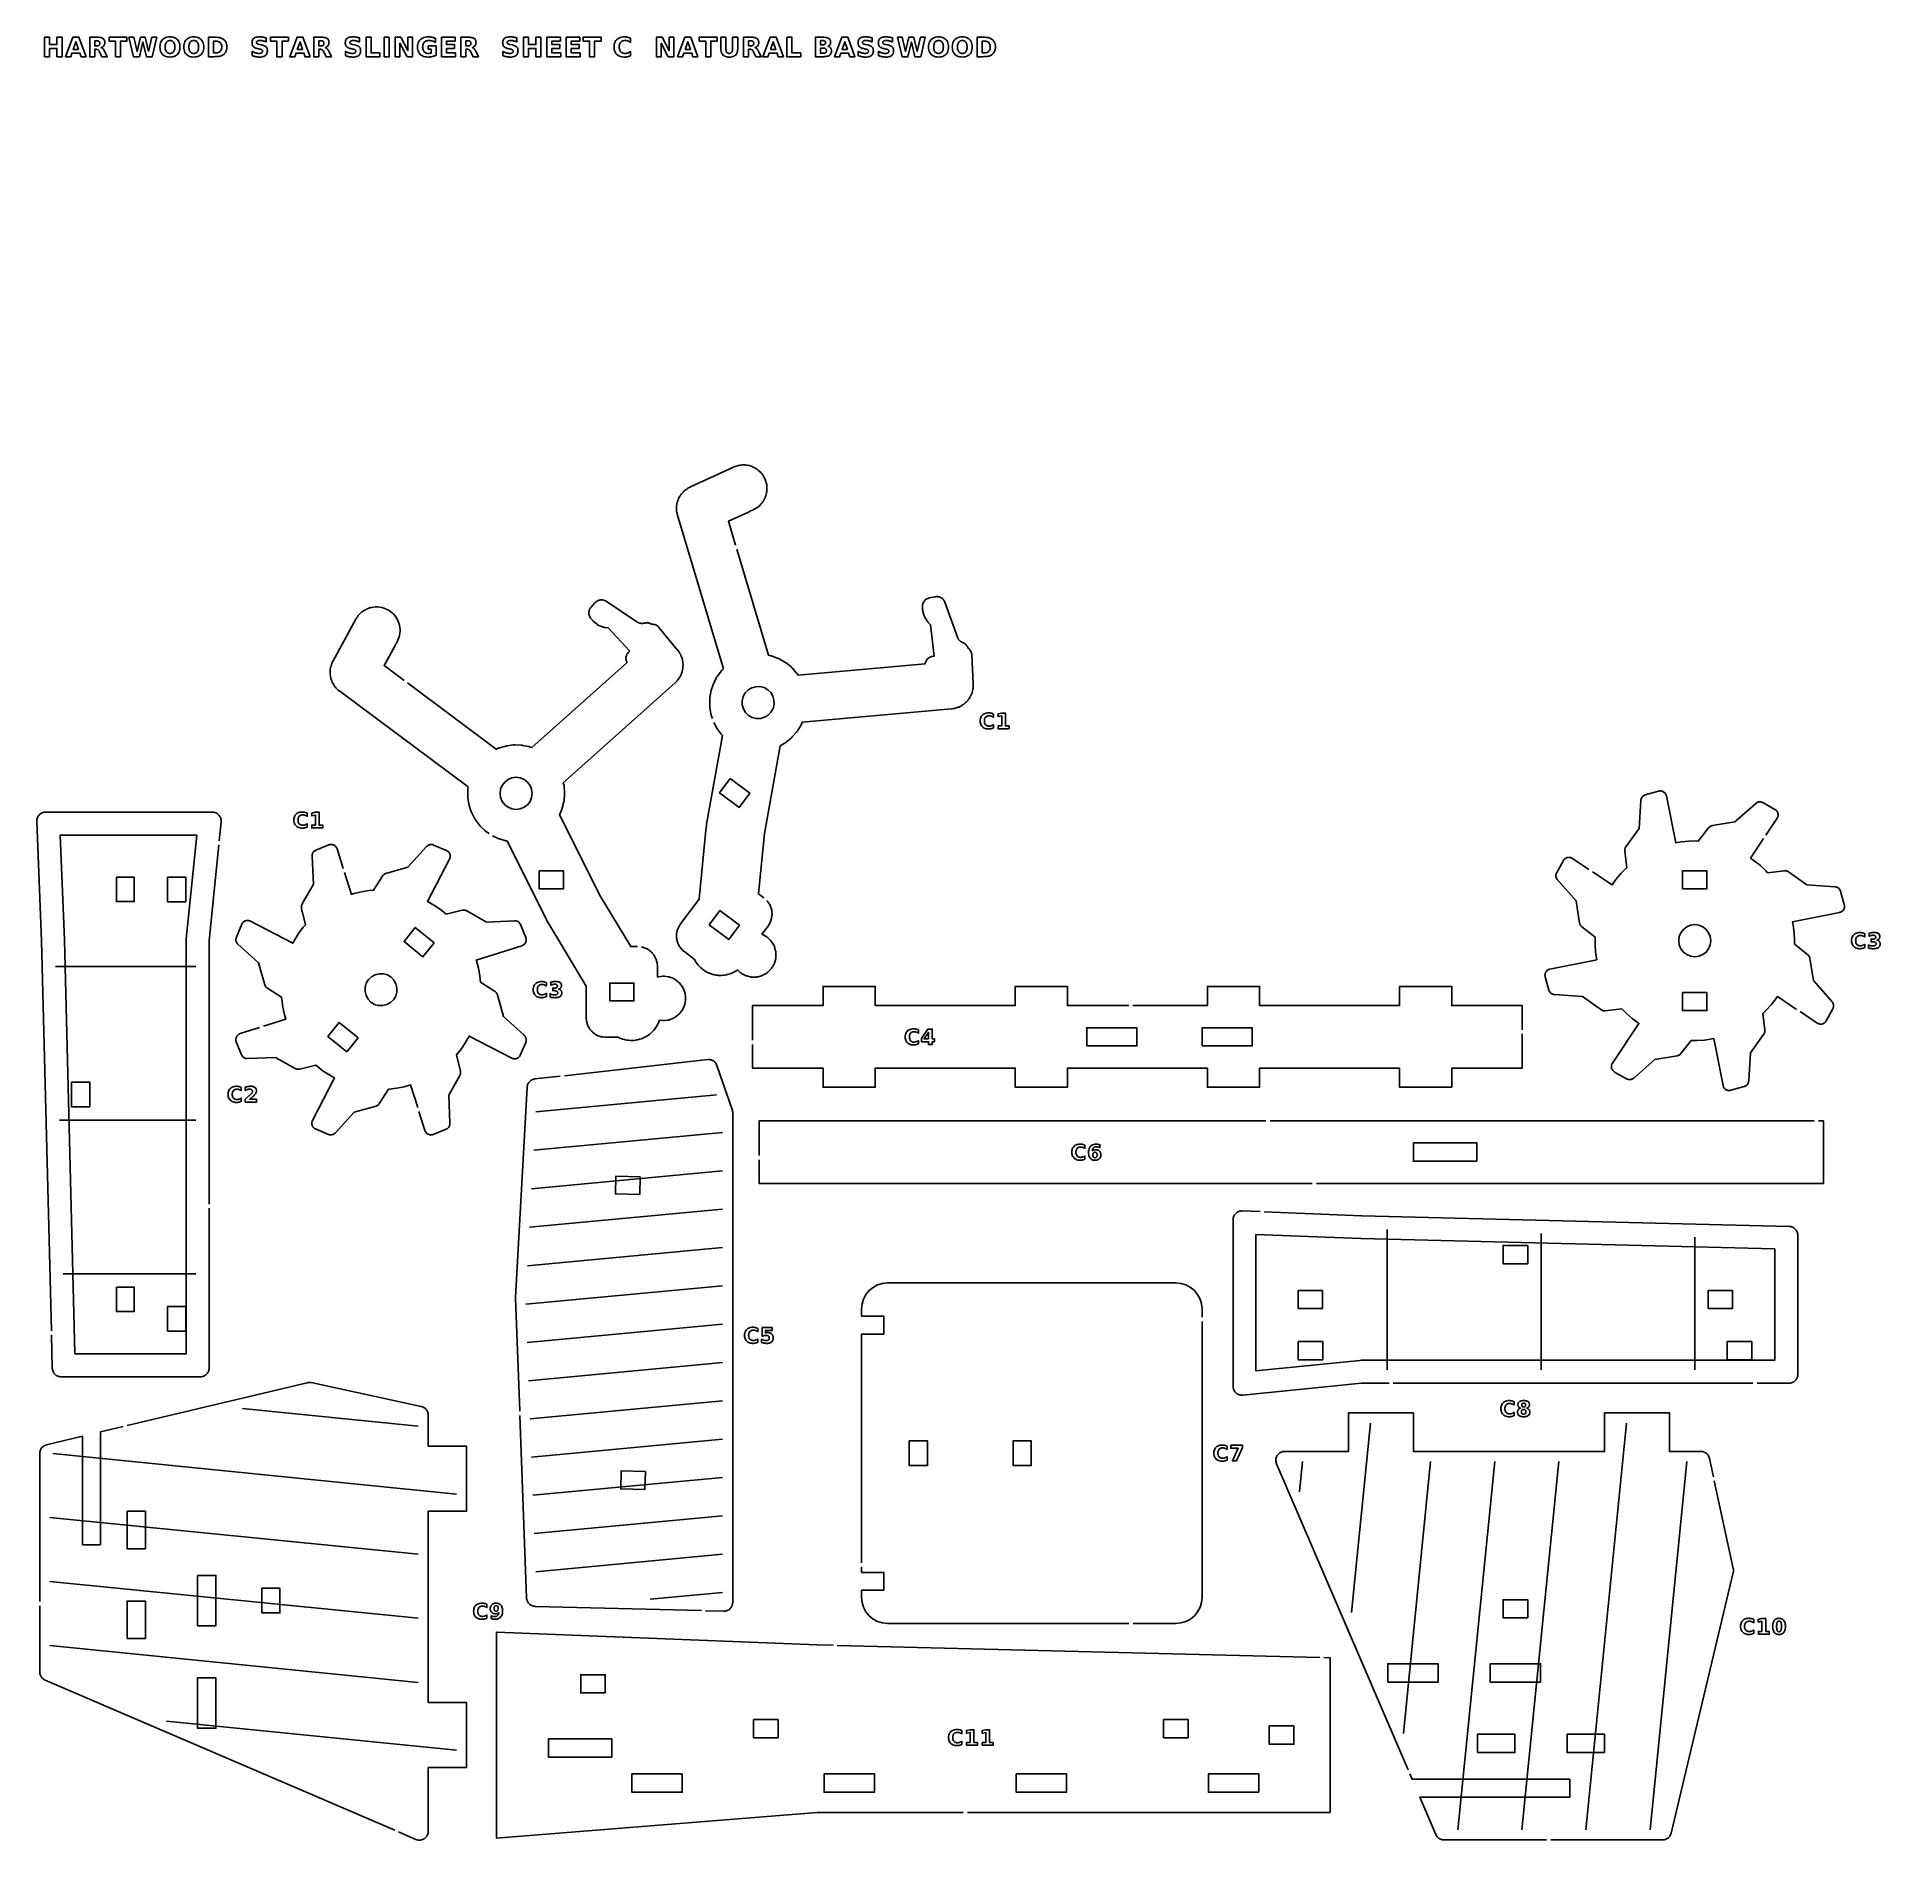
# Model space of a CAD drawing. Header units: millimetres. Extents: x 8 to 296, y 9 to 290.
import ezdxf

# ---------------------------------------------------------------- set-up
doc = ezdxf.new("R2010")
doc.units = ezdxf.units.MM
for name, color, linetype in [('CUT', 1, 'CONTINUOUS'), ('ENGRAVE', 5, 'CONTINUOUS'), ('SCORE', 7, 'CONTINUOUS')]:
    doc.layers.add(name, color=color, linetype=linetype)

msp = doc.modelspace()

# ---------------------------------------------------------------- linework, layer by layer
at = {"layer": 'CUT', "color": 1}
for points in [[(113.6472, 183.6827), (113.4612, 184.2318), (113.4315, 184.3327), (113.41, 184.4357), (113.2438, 185.4301), (113.2307, 185.5344), (113.226, 185.6395), (113.2215, 186.6477), (113.2252, 186.7529), (113.2375, 186.8573), (113.3947, 187.8532), (113.4153, 187.9564), (113.4441, 188.0575), (113.7591, 189.0153), (113.796, 189.1138), (113.8407, 189.209), (114.3052, 190.1038), (114.3574, 190.1952), (114.4168, 190.282), (115.0189, 191.0907), (115.0851, 191.1725), (115.1576, 191.2487), (115.3624, 191.4471), (108.1965, 215.4066), (108.1803, 215.4659), (108.1186, 215.715), (108.0948, 215.8356), (108.0613, 216.0608), (108.0491, 216.183), (108.0373, 216.4104), (108.0368, 216.5333), (108.0467, 216.7608), (108.0579, 216.8831), (108.0894, 217.1086), (108.1122, 217.2293), (108.1651, 217.4508), (108.1993, 217.5688), (108.2731, 217.7842), (108.3184, 217.8984), (108.4123, 218.1058), (108.4683, 218.2152), (108.5816, 218.4127), (108.6477, 218.5163), (108.7794, 218.7021), (108.8551, 218.7988), (109.0038, 218.9712), (109.0884, 219.0603), (109.2529, 219.2178), (109.3456, 219.2984), (109.5243, 219.4395), (109.6243, 219.5109), (109.8156, 219.6343), (109.922, 219.6959), (110.15, 219.8138), (110.2052, 219.8407), (116.9381, 222.9242), (116.9962, 222.9491), (117.2412, 223.0471), (117.3607, 223.0882), (117.5856, 223.1534), (117.7085, 223.1826), (117.9387, 223.2255), (118.0639, 223.2425), (118.2972, 223.2626), (118.4235, 223.2672), (118.6576, 223.2643), (118.7837, 223.2566), (119.0165, 223.2308), (119.1412, 223.2107), (119.3703, 223.1622), (119.4925, 223.13), (119.7157, 223.0592), (119.8341, 223.0152), (119.9101, 222.9826), (120.0303, 222.9235), (120.5277, 222.6459), (120.6287, 222.5833), (120.6573, 222.5636), (120.7458, 222.4972), (120.8284, 222.4235), (121.2424, 222.0213), (121.3506, 221.9023), (121.3879, 221.8557), (121.4882, 221.7111), (121.7807, 221.221), (121.829, 221.1325), (121.8703, 221.0405), (121.8899, 220.9921), (121.9346, 220.8614), (122.0895, 220.3153), (122.1166, 220.1997), (122.123, 220.1656), (122.1386, 220.056), (122.1449, 219.9455), (122.1533, 219.3683), (122.1455, 219.2077), (122.139, 219.1484), (122.1077, 218.9752), (121.968, 218.4218), (121.9395, 218.325), (121.9037, 218.2308), (121.8833, 218.1828), (121.8225, 218.0587), (121.5459, 217.563), (121.4833, 217.4621), (121.4636, 217.4335), (121.3972, 217.3449), (121.3235, 217.2623), (120.9213, 216.8483), (120.8023, 216.7402), (120.7557, 216.7029), (120.6111, 216.6026), (120.1035, 216.2996), (120.0032, 216.2455), (119.8971, 216.1997), (119.7889, 216.1639), (119.6068, 216.1123), (119.5904, 216.1067), (119.5151, 216.0471), (119.4081, 215.9779), (119.2966, 215.9202), (116.1461, 214.4774), (117.2571, 210.7626)], [(117.4434, 210.1399), (122.4047, 193.5515), (122.7461, 193.4834), (122.8483, 193.4586), (122.9482, 193.4258), (123.8925, 193.0725), (123.9895, 193.0317), (124.0828, 192.9832), (124.9582, 192.483), (125.0473, 192.4271), (125.1317, 192.3643), (125.9155, 191.7302), (125.9946, 191.6608), (126.0678, 191.5852), (126.7397, 190.8336), (126.8066, 190.7524), (126.8667, 190.6661), (127.0177, 190.4297), (146.8551, 192.2173), (146.8675, 192.3033), (146.8974, 192.4261), (146.9388, 192.5456), (146.9915, 192.6605), (147.0548, 192.7699), (147.1283, 192.8727), (147.2112, 192.9681), (147.3028, 193.0551), (147.4024, 193.1331), (147.5089, 193.2011), (147.6213, 193.2588), (147.7388, 193.3054), (147.8602, 193.3406), (147.9826, 193.3638), (148.2677, 193.4038), (147.7112, 198.3222), (147.7103, 198.3278), (147.7064, 198.3319), (147.3322, 198.6954), (147.2541, 198.7781), (147.1825, 198.8687), (147.1199, 198.9637), (146.8036, 199.4932), (146.7495, 199.5935), (146.7037, 199.6996), (146.6678, 199.8078), (146.4994, 200.4009), (146.4731, 200.5118), (146.4563, 200.6261), (146.4496, 200.7398), (146.443, 201.1842), (146.4475, 201.314), (146.4651, 201.4445), (146.4956, 201.5726), (146.5386, 201.697), (146.5938, 201.8166), (146.6606, 201.9301), (146.7383, 202.0364), (146.8262, 202.1344), (146.9234, 202.2233), (147.0289, 202.3021), (147.1417, 202.37), (147.2607, 202.4264), (147.3847, 202.4707), (147.5107, 202.502), (148.3242, 202.6617), (148.3464, 202.6665), (148.3667, 202.6713), (148.3713, 202.6725), (148.4976, 202.6985), (148.6277, 202.712), (148.7584, 202.7127), (148.8887, 202.7005), (149.017, 202.6755), (149.1423, 202.638), (149.2633, 202.5883), (149.3788, 202.5269), (149.4877, 202.4545), (149.5889, 202.3716), (149.6814, 202.2792), (149.7644, 202.1781), (149.837, 202.0694), (149.8986, 201.9539), (149.9477, 201.8348), (151.8815, 196.3986), (151.8864, 196.3853), (151.8911, 196.3731), (151.8964, 196.3599), (151.9204, 196.3014), (151.9319, 196.2753), (151.9429, 196.2518), (151.9557, 196.2263), (151.9815, 196.1775), (151.9954, 196.1527), (152.0087, 196.1303), (152.0239, 196.1062), (152.0543, 196.0602), (152.0706, 196.0368), (152.086, 196.0158), (152.1034, 195.9932), (152.1381, 195.9504), (152.1566, 195.9287), (152.174, 195.9093), (152.1935, 195.8885), (152.2322, 195.8493), (152.2527, 195.8295), (152.2719, 195.8118), (152.2933, 195.793), (152.3356, 195.7577), (152.3579, 195.74), (152.3787, 195.7243), (152.4019, 195.7077), (152.4474, 195.6766), (152.4713, 195.6611), (152.4936, 195.6475), (152.5182, 195.6332), (152.5666, 195.6067), (152.5919, 195.5936), (152.6153, 195.5822), (152.6412, 195.5704), (152.6919, 195.5487), (152.7184, 195.5381), (152.7204, 195.5374), (152.8354, 195.4883), (152.9467, 195.4275), (153.0517, 195.3565), (153.1494, 195.2757), (153.2389, 195.1859), (153.3195, 195.088), (153.3903, 194.9828), (153.4508, 194.8714), (153.5003, 194.7547), (153.5168, 194.7025), (153.5191, 194.6963), (153.6008, 194.6418), (153.7015, 194.5591), (153.7937, 194.467), (153.8763, 194.3663), (153.9486, 194.258), (154.01, 194.1431), (154.0598, 194.0227), (154.0975, 193.898), (154.1228, 193.7702), (154.1352, 193.6424), (154.3539, 189.0772), (154.3554, 189.0158), (154.3554, 188.7589), (154.3496, 188.636), (154.3278, 188.4092), (154.3103, 188.2874), (154.267, 188.0637), (154.2379, 187.9442), (154.1735, 187.7256), (154.1332, 187.6094), (154.0482, 187.3979), (153.9969, 187.2862), (153.8922, 187.0838), (153.8305, 186.9774), (153.7069, 186.7859), (153.6353, 186.6859), (153.494, 186.5071), (153.4132, 186.4143), (153.2555, 186.2498), (153.1663, 186.1652), (152.9936, 186.0165), (152.8967, 185.9408), (152.7106, 185.8092), (152.6069, 185.7431), (152.4091, 185.6299), (152.2996, 185.574), (152.0919, 185.4802), (151.9775, 185.4349), (151.7618, 185.3614), (151.6437, 185.3273), (151.4219, 185.2746), (151.3011, 185.2519), (151.0466, 185.2167), (150.9855, 185.2097), (127.6752, 183.1092), (127.5384, 182.784), (127.4937, 182.6887), (127.4415, 182.5974), (126.9065, 181.7429), (126.8471, 181.656), (126.7809, 181.5742), (126.1157, 180.8166), (126.0432, 180.7404), (125.9648, 180.6703), (125.1866, 180.0292), (125.1028, 179.9657), (125.0142, 179.909), (124.2222, 179.4471), (121.7829, 165.7573), (121.7767, 165.7127), (120.8368, 156.3031), (121.6791, 155.676), (121.681, 155.6745)], [(66.0183, 189.2315), (79.904, 178.8885), (80.2185, 179.0378), (80.3153, 179.079), (80.4151, 179.1123), (81.3835, 179.3928), (81.4856, 179.418), (81.5894, 179.4349), (82.5903, 179.5564), (82.6951, 179.5649), (82.8003, 179.5649), (83.8077, 179.5243), (83.9126, 179.5158), (84.0164, 179.4989), (85.0042, 179.2973), (85.1064, 179.2721), (85.2062, 179.2388), (85.4684, 179.1393), (100.3127, 192.4196), (100.2712, 192.4961), (100.2219, 192.6124), (100.1838, 192.7329), (100.1574, 192.8565), (100.1429, 192.9821), (100.1404, 193.1085), (100.1499, 193.2345), (100.1715, 193.359), (100.2048, 193.481), (100.2495, 193.5992), (100.3053, 193.7126), (100.3717, 193.8201), (100.448, 193.9209), (100.5324, 194.0126), (100.7372, 194.215), (97.3536, 197.8277), (97.3496, 197.8316), (97.344, 197.8326), (96.8268, 197.9007), (96.7147, 197.9204), (96.6032, 197.9503), (96.4963, 197.9892), (95.9264, 198.225), (95.8231, 198.2731), (95.7229, 198.3309), (95.6296, 198.3962), (95.1403, 198.7714), (95.053, 198.8446), (94.9712, 198.9262), (94.898, 199.0135), (94.6272, 199.366), (94.5534, 199.4728), (94.4896, 199.5879), (94.4375, 199.7089), (94.3978, 199.8344), (94.3706, 199.9633), (94.3564, 200.0942), (94.3553, 200.2259), (94.3672, 200.357), (94.3921, 200.4863), (94.4297, 200.6125), (94.4796, 200.7344), (94.5414, 200.8507), (94.6144, 200.9602), (94.6968, 201.0606), (95.2538, 201.6745), (95.2688, 201.6916), (95.2822, 201.7076), (95.2852, 201.7113), (95.371, 201.8075), (95.4672, 201.8961), (95.5717, 201.9747), (95.6835, 202.0427), (95.8013, 202.0993), (95.9243, 202.144), (96.051, 202.1764), (96.1803, 202.1962), (96.3109, 202.2031), (96.4415, 202.1971), (96.5709, 202.1782), (96.6979, 202.1467), (96.8211, 202.1028), (96.9393, 202.047), (97.0499, 201.9807), (101.8474, 198.7752), (101.8593, 198.7674), (101.8703, 198.7604), (101.8825, 198.7529), (101.9366, 198.7204), (101.9614, 198.7064), (101.9844, 198.6941), (102.0098, 198.6812), (102.0596, 198.6575), (102.0856, 198.6459), (102.1097, 198.6359), (102.1362, 198.6256), (102.1881, 198.6069), (102.2151, 198.5978), (102.24, 198.5902), (102.2675, 198.5825), (102.3209, 198.5689), (102.3487, 198.5625), (102.3742, 198.5573), (102.4022, 198.5523), (102.4568, 198.5439), (102.485, 198.5403), (102.5109, 198.5376), (102.5393, 198.5353), (102.5944, 198.5323), (102.6229, 198.5314), (102.6489, 198.5312), (102.6774, 198.5317), (102.7325, 198.534), (102.7609, 198.5359), (102.7869, 198.5382), (102.8152, 198.5415), (102.8698, 198.5491), (102.8979, 198.5537), (102.9235, 198.5585), (102.9514, 198.5645), (103.005, 198.5774), (103.0325, 198.5847), (103.0346, 198.5853), (103.1562, 198.6146), (103.2817, 198.6324), (103.4084, 198.638), (103.535, 198.6316), (103.6604, 198.6131), (103.7835, 198.5826), (103.9031, 198.5406), (104.0182, 198.4873), (104.1276, 198.4232), (104.1719, 198.3913), (104.1775, 198.3877), (104.2756, 198.3927), (104.4058, 198.3866), (104.5347, 198.3677), (104.6611, 198.3363), (104.7838, 198.2926), (104.9016, 198.2371), (105.0135, 198.1702), (105.1182, 198.0927), (105.2148, 198.0053), (105.3011, 197.9103), (108.2027, 194.3791), (108.2406, 194.3306), (108.394, 194.1246), (108.4627, 194.0226), (108.5807, 193.8276), (108.6394, 193.7195), (108.7383, 193.5142), (108.7863, 193.401), (108.8652, 193.1872), (108.9022, 193.0699), (108.9603, 192.8495), (108.9859, 192.7292), (109.0228, 192.5043), (109.0368, 192.3822), (109.052, 192.1548), (109.0544, 192.0318), (109.0478, 191.804), (109.0384, 191.6814), (109.0101, 191.4553), (108.9891, 191.3341), (108.9394, 191.1117), (108.9069, 190.9931), (108.8362, 190.7764), (108.7925, 190.6615), (108.7014, 190.4525), (108.647, 190.3423), (108.5364, 190.143), (108.4717, 190.0384), (108.3426, 189.8506), (108.2682, 189.7527), (108.1218, 189.578), (108.0384, 189.4877), (107.8553, 189.3074), (107.8105, 189.2653), (90.3675, 173.6602), (90.4519, 173.3175), (90.473, 173.2145), (90.4856, 173.11), (90.5668, 172.1051), (90.571, 172), (90.5668, 171.8949), (90.4856, 170.89), (90.473, 170.7855), (90.4519, 170.6825), (90.2106, 169.7036), (90.1814, 169.6025), (90.1441, 169.5041), (89.7847, 168.6607), (96.0033, 156.2233), (96.025, 156.1838), (100.8903, 148.075), (101.9404, 148.075), (101.9428, 148.0749)], [(78.773, 165.743), (78.2959, 166.0723), (78.2118, 166.1355), (78.133, 166.2052), (77.4059, 166.9036), (77.333, 166.9795), (77.2665, 167.061), (76.6608, 167.867), (76.6011, 167.9536), (76.5485, 168.0447), (76.0799, 168.9374), (76.0348, 169.0324), (75.9975, 169.1308), (75.6783, 170.0871), (75.649, 170.1881), (75.628, 170.2912), (75.4662, 171.2864), (75.4536, 171.3908), (75.4493, 171.4959), (75.4493, 172.5041), (75.4536, 172.6092), (75.4662, 172.7136), (75.512, 172.9951), (55.4561, 187.934), (55.4077, 187.9718), (55.2094, 188.1348), (55.1184, 188.2173), (54.957, 188.378), (54.8742, 188.4687), (54.7289, 188.644), (54.6552, 188.7423), (54.5273, 188.9307), (54.4632, 189.0355), (54.3538, 189.2352), (54.3, 189.3456), (54.2102, 189.5549), (54.1671, 189.67), (54.0977, 189.8868), (54.0658, 190.0055), (54.0173, 190.2279), (53.9969, 190.3491), (53.9698, 190.5752), (53.961, 190.6977), (53.9557, 190.9253), (53.9586, 191.0482), (53.9749, 191.2753), (53.9896, 191.3973), (54.0275, 191.6218), (54.0537, 191.7418), (54.1128, 191.9617), (54.1503, 192.0787), (54.2302, 192.2919), (54.2787, 192.4048), (54.3911, 192.6355), (54.4194, 192.6901), (57.9784, 199.1842), (58.0102, 199.2388), (58.1482, 199.4638), (58.2195, 199.5681), (58.361, 199.7547), (58.4421, 199.8515), (58.6012, 200.0234), (58.6915, 200.1118), (58.8666, 200.2672), (58.9651, 200.3463), (59.1546, 200.4838), (59.2604, 200.5529), (59.4625, 200.6712), (59.5746, 200.7296), (59.7873, 200.8275), (59.9045, 200.8746), (60.1258, 200.9512), (60.2471, 200.9866), (60.3275, 201.0059), (60.4592, 201.0302), (61.024, 201.1046), (61.1423, 201.1146), (61.177, 201.116), (61.2877, 201.1156), (61.3979, 201.1058), (61.9702, 201.0304), (62.1281, 200.9995), (62.1858, 200.9844), (62.3526, 200.9283), (62.8799, 200.7099), (62.9715, 200.6678), (63.0596, 200.6187), (63.1041, 200.5915), (63.2181, 200.5134), (63.6685, 200.1679), (63.7593, 200.0913), (63.7847, 200.0677), (63.8627, 199.9892), (63.9337, 199.9043), (64.2851, 199.4463), (64.3749, 199.3129), (64.405, 199.2614), (64.4833, 199.1038), (64.7017, 198.5765), (64.7367, 198.4819), (64.7643, 198.3849), (64.7766, 198.3342), (64.8019, 198.1984), (64.876, 197.6356), (64.8861, 197.5172), (64.8874, 197.4826), (64.887, 197.3719), (64.8772, 197.2616), (64.8019, 196.6893), (64.771, 196.5315), (64.7559, 196.4738), (64.6998, 196.307), (64.4736, 195.7608), (64.4254, 195.6576), (64.3676, 195.5574), (64.3022, 195.4641), (64.187, 195.3139), (64.1772, 195.2997), (64.1524, 195.2069), (64.1078, 195.0875), (64.0529, 194.9746), (62.3875, 191.9359), (65.497, 189.6198)], [(122.1617, 155.2375), (122.1684, 155.2308), (122.2496, 155.1315), (122.4549, 154.8536), (122.5259, 154.7469), (122.5861, 154.6337), (122.7333, 154.3211), (122.7821, 154.2025), (122.8191, 154.0798), (122.9025, 153.7444), (122.9273, 153.6187), (122.9396, 153.4911), (122.9559, 153.1459), (122.9557, 153.0177), (122.9429, 152.8901), (122.8915, 152.5484), (122.8663, 152.4227), (122.8289, 152.3001), (122.7118, 151.975), (122.6626, 151.8566), (122.6019, 151.7437), (122.3919, 151.3948), (122.3215, 151.2898), (121.3644, 150.0043), (121.4153, 149.9858), (121.54, 149.9246), (122.0378, 149.6467), (122.1348, 149.5869), (122.2276, 149.5179), (122.3127, 149.4421), (122.7156, 149.0507), (122.7938, 148.9678), (122.8655, 148.8772), (122.9281, 148.782), (123.216, 148.2996), (123.2701, 148.1993), (123.3159, 148.0932), (123.3517, 147.985), (123.505, 147.4446), (123.5313, 147.3337), (123.548, 147.2193), (123.5546, 147.1055), (123.5628, 146.5439), (123.5595, 146.43), (123.546, 146.3152), (123.523, 146.2036), (123.3855, 145.6589), (123.3528, 145.5497), (123.3101, 145.4423), (123.259, 145.3405), (122.9852, 144.85), (122.9254, 144.753), (122.8564, 144.6603), (122.7806, 144.5751), (122.3892, 144.1722), (122.3063, 144.094), (122.2156, 144.0223), (122.1204, 143.9597), (121.6381, 143.6718), (121.5378, 143.6177), (121.4316, 143.5719), (121.3235, 143.5361), (120.7831, 143.3829), (120.6722, 143.3566), (120.5578, 143.3398), (120.444, 143.3332), (119.8824, 143.325), (119.7685, 143.3284), (119.6536, 143.3418), (119.542, 143.3648), (118.9974, 143.5023), (118.8882, 143.535), (118.7808, 143.5777), (118.679, 143.6288), (118.1885, 143.9026), (118.0915, 143.9624), (117.9988, 144.0315), (117.9136, 144.1072), (117.5714, 144.4396), (117.4721, 144.3703), (117.1989, 144.1991), (117.0887, 144.1373), (116.8, 143.9936), (116.6842, 143.9429), (116.3828, 143.8282), (116.2627, 143.7891), (115.9515, 143.7045), (115.8281, 143.6774), (115.5101, 143.6237), (115.3846, 143.6088), (115.0629, 143.5865), (114.9366, 143.584), (114.6143, 143.5934), (114.4883, 143.6032), (114.1684, 143.6442), (114.0441, 143.6663), (113.7297, 143.7384), (113.6081, 143.7727), (113.3024, 143.8752), (113.1847, 143.9212), (112.8905, 144.0532), (112.7779, 144.1105), (112.498, 144.2708), (112.3916, 144.3388), (112.1288, 144.5257), (112.0295, 144.6039), (111.7863, 144.8156), (111.6952, 144.9032), (111.4739, 145.1377), (111.3918, 145.2338), (111.1945, 145.4889), (111.1223, 145.5925), (110.951, 145.8657), (110.8892, 145.9759), (110.8221, 146.1108), (110.8157, 146.1221), (110.8057, 146.1304), (109.3141, 147.2409), (109.2166, 147.3212), (108.9153, 147.5953), (108.8248, 147.6861), (108.7437, 147.7853), (108.5384, 148.0633), (108.4673, 148.17), (108.4071, 148.2832), (108.2599, 148.5958), (108.2111, 148.7143), (108.1741, 148.8371), (108.0908, 149.1724), (108.066, 149.2982), (108.0537, 149.4258), (108.0373, 149.771), (108.0376, 149.8992), (108.0504, 150.0267), (108.1017, 150.3685), (108.127, 150.4941), (108.1644, 150.6167), (108.2814, 150.9419), (108.3307, 151.0602), (108.3913, 151.1732), (108.6013, 151.5221), (108.6717, 151.627), (111.5566, 155.5019), (111.5616, 155.5093), (111.5629, 155.5182), (112.6895, 166.7963), (112.6953, 166.8453), (112.7364, 167.1413), (112.7441, 167.1901), (115.213, 181.0464), (115.203, 181.056), (115.1298, 181.1316), (115.0629, 181.2128), (114.4536, 182.0161), (114.3935, 182.1024), (114.3405, 182.1932), (113.8732, 183.074)], [(251.0245, 159.7647), (254.0968, 157.7119), (254.6896, 158.5413), (255.466, 159.4666), (256.3117, 160.3289), (256.3806, 160.3889), (256.0716, 162.9733), (256.0652, 163.0617), (256.067, 163.1521), (256.0772, 163.2419), (256.0956, 163.3304), (256.1222, 163.4168), (256.1566, 163.5004), (256.1987, 163.5804), (256.247, 163.6547), (258.3012, 166.5143), (258.3018, 166.5153), (258.302, 166.5165), (258.5782, 170.8867), (258.5882, 170.9768), (258.6071, 171.0673), (258.6344, 171.1556), (258.67, 171.2409), (258.7135, 171.3225), (258.7645, 171.3996), (258.8226, 171.4715), (258.8872, 171.5376), (258.9578, 171.5972), (259.0337, 171.6499), (259.1143, 171.6952), (259.1988, 171.7327), (259.2848, 171.7614), (261.3622, 172.3472), (261.4525, 172.3681), (261.5463, 172.3803), (261.6408, 172.3833), (261.7352, 172.3772), (261.8285, 172.362), (261.92, 172.3378), (262.0086, 172.3049), (262.0936, 172.2635), (262.1743, 172.2141), (262.2497, 172.1571), (262.3193, 172.0931), (262.3824, 172.0226), (262.4383, 171.9463), (262.4866, 171.865), (262.5268, 171.7794), (262.5585, 171.6903), (262.581, 171.6004), (264.0369, 164.281), (264.8922, 164.4318), (266.0944, 164.5487), (267.302, 164.5721), (267.5409, 164.5582), (269.153, 166.6081), (269.211, 166.6752), (269.2762, 166.7378), (269.3469, 166.7942), (269.4225, 166.8437), (269.5024, 166.886), (269.5859, 166.9207), (269.6722, 166.9476), (269.7589, 166.9659), (273.2335, 167.5355), (273.2346, 167.5357), (273.2356, 167.5364), (276.5212, 170.4314), (276.592, 170.488), (276.6693, 170.5387), (276.751, 170.5818), (276.8365, 170.6169), (276.9249, 170.6439), (277.0155, 170.6623), (277.1074, 170.6721), (277.1998, 170.6731), (277.292, 170.6653), (277.3829, 170.6489), (277.4719, 170.624), (277.5581, 170.5907), (277.6393, 170.5502), (279.5224, 169.4955), (279.6011, 169.4464), (279.676, 169.3887), (279.745, 169.324), (279.8074, 169.253), (279.8626, 169.1762), (279.9102, 169.0944), (279.9496, 169.0085), (279.9804, 168.9191), (280.0025, 168.8271), (280.0156, 168.7335), (280.0195, 168.639), (280.0143, 168.5446), (279.9999, 168.4511), (279.9766, 168.3595), (279.9445, 168.2705), (279.9039, 168.1851), (279.8561, 168.1056), (278.0968, 165.4725)], [(10.4469, 88.1228), (8.9252, 148.993), (8.9249, 149.0021), (8.1791, 167.6469), (8.1805, 167.7834), (8.1958, 167.9209), (8.2249, 168.0562), (8.2674, 168.1879), (8.323, 168.3146), (8.391, 168.4352), (8.4707, 168.5482), (8.5615, 168.6527), (8.6622, 168.7475), (8.772, 168.8318), (8.8897, 168.9045), (9.0141, 168.9651), (9.144, 169.0129), (9.278, 169.0473), (9.4148, 169.0681), (9.5512, 169.075), (35.5654, 169.075), (35.6984, 169.0685), (35.832, 169.0486), (35.963, 169.0158), (36.0902, 168.9702), (36.2123, 168.9124), (36.3281, 168.8429), (36.4365, 168.7624), (36.5365, 168.6717), (36.6272, 168.5715), (36.7075, 168.463), (36.7769, 168.347), (36.8345, 168.2249), (36.8799, 168.0977), (36.9125, 167.9666), (36.9322, 167.833), (36.9386, 167.6981), (36.9319, 167.565), (36.6351, 164.5972)], [(102.5894, 148.0115), (102.5987, 148.0101), (102.7231, 147.9789), (103.0538, 147.8786), (103.1745, 147.8354), (103.2904, 147.7806), (103.5951, 147.6177), (103.7051, 147.5518), (103.808, 147.4754), (104.0752, 147.2562), (104.1701, 147.1701), (104.2562, 147.0752), (104.4754, 146.808), (104.5518, 146.7051), (104.6177, 146.5951), (104.7806, 146.2904), (104.8354, 146.1745), (104.8786, 146.0538), (104.9789, 145.7231), (105.0101, 145.5987), (105.0289, 145.4719), (105.0688, 145.0666), (105.075, 144.9404), (105.075, 143.3377), (105.1269, 143.3533), (105.2634, 143.3787), (105.8287, 143.4531), (105.9422, 143.463), (106.0578, 143.463), (106.1713, 143.4531), (106.7282, 143.3798), (106.8405, 143.36), (106.9521, 143.3301), (107.0592, 143.2911), (107.5782, 143.0761), (107.6815, 143.028), (107.7816, 142.9702), (107.8749, 142.9048), (108.3206, 142.5628), (108.4079, 142.4896), (108.4896, 142.4079), (108.5628, 142.3206), (108.9048, 141.8749), (108.9702, 141.7816), (109.028, 141.6815), (109.0761, 141.5782), (109.2911, 141.0592), (109.3301, 140.9521), (109.36, 140.8405), (109.3798, 140.7282), (109.4531, 140.1713), (109.463, 140.0578), (109.463, 139.9422), (109.4531, 139.8287), (109.3798, 139.2718), (109.36, 139.1595), (109.3301, 139.0479), (109.2911, 138.9408), (109.0761, 138.4218), (109.028, 138.3185), (108.9702, 138.2184), (108.9048, 138.1251), (108.5628, 137.6794), (108.4896, 137.5921), (108.4079, 137.5104), (108.3206, 137.4372), (107.8749, 137.0952), (107.7816, 137.0298), (107.6815, 136.972), (107.5782, 136.9239), (107.0592, 136.7089), (106.9521, 136.6699), (106.8405, 136.64), (106.7282, 136.6202), (106.1713, 136.5469), (106.0578, 136.537), (105.9422, 136.537), (105.8287, 136.5469), (105.3557, 136.6092), (105.3174, 136.4943), (105.2005, 136.1937), (105.149, 136.0783), (105.0033, 135.7907), (104.9407, 135.6809), (104.7674, 135.4089), (104.6944, 135.3058), (104.4953, 135.0522), (104.4125, 134.9567), (104.1895, 134.7237), (104.0978, 134.6369), (103.8531, 134.4269), (103.7532, 134.3494), (103.4891, 134.1644), (103.3822, 134.0971), (103.1012, 133.9389), (102.9881, 133.8824), (102.693, 133.7525), (102.575, 133.7074), (102.2685, 133.6071), (102.1467, 133.5737), (101.8318, 133.5039), (101.7073, 133.4826), (101.3871, 133.444), (101.2611, 133.435), (100.9387, 133.428), (100.8124, 133.4314), (100.4908, 133.456), (100.3655, 133.4718), (100.0479, 133.5278), (99.9247, 133.5558), (99.6141, 133.6427), (99.4943, 133.6826), (99.1937, 133.7995), (99.0783, 133.851), (98.944, 133.9191), (98.9321, 133.9244), (98.9191, 133.925), (97.0596, 133.925), (96.9334, 133.9312), (96.5281, 133.9711), (96.4013, 133.9899), (96.2769, 134.0211), (95.9462, 134.1214), (95.8255, 134.1646), (95.7096, 134.2194), (95.4049, 134.3823), (95.2949, 134.4482), (95.192, 134.5246), (94.9248, 134.7438), (94.8299, 134.8299), (94.7438, 134.9248), (94.5246, 135.192), (94.4482, 135.2949), (94.3823, 135.4049), (94.2194, 135.7096), (94.1646, 135.8255), (94.1214, 135.9462), (94.0211, 136.2769), (93.9899, 136.4013), (93.9711, 136.5281), (93.9312, 136.9334), (93.925, 137.0596), (93.925, 141.8904), (93.9246, 141.8994), (93.9203, 141.9072), (88.0889, 151.6262), (88.0643, 151.6691), (87.9205, 151.931), (87.8976, 151.9748), (81.6033, 164.5635), (81.5894, 164.5651), (81.4856, 164.582), (81.3835, 164.6072), (80.4151, 164.8877), (80.3153, 164.921), (80.2185, 164.9622), (79.3177, 165.3897)], [(277.7357, 164.932), (275.709, 161.899), (276.3008, 161.4931), (277.2409, 160.7348), (278.1195, 159.9059), (278.3804, 159.6184), (280.9733, 159.9284), (281.0617, 159.9348), (281.1521, 159.933), (281.2419, 159.9228), (281.3304, 159.9044), (281.4168, 159.8778), (281.5004, 159.8434), (281.5804, 159.8013), (281.6547, 159.753), (284.5143, 157.6988), (284.5153, 157.6982), (284.5165, 157.698), (288.8867, 157.4218), (288.9768, 157.4118), (289.0673, 157.3929), (289.1556, 157.3656), (289.2409, 157.33), (289.3225, 157.2865), (289.3996, 157.2355), (289.4715, 157.1774), (289.5376, 157.1128), (289.5972, 157.0422), (289.6499, 156.9663), (289.6952, 156.8857), (289.7327, 156.8012), (289.7614, 156.7152), (290.3472, 154.6378), (290.3681, 154.5475), (290.3803, 154.4537), (290.3833, 154.3592), (290.3772, 154.2648), (290.362, 154.1715), (290.3378, 154.08), (290.3049, 153.9914), (290.2635, 153.9064), (290.2141, 153.8257), (290.1571, 153.7503), (290.0931, 153.6807), (290.0226, 153.6176), (289.9463, 153.5617), (289.865, 153.5134), (289.7794, 153.4732), (289.6903, 153.4415), (289.6004, 153.419), (282.2788, 151.9627), (282.388, 151.4066), (282.5282, 150.2069), (282.5751, 149), (282.5542, 148.4622), (284.6081, 146.847), (284.6752, 146.789), (284.7378, 146.7238), (284.7942, 146.6531), (284.8437, 146.5775), (284.886, 146.4976), (284.9207, 146.4141), (284.9476, 146.3278), (284.9659, 146.2411), (285.5355, 142.7665), (285.5357, 142.7654), (285.5364, 142.7644), (288.4314, 139.4788), (288.488, 139.408), (288.5387, 139.3307), (288.5818, 139.249), (288.6169, 139.1635), (288.6439, 139.0751), (288.6623, 138.9845), (288.6721, 138.8926), (288.6731, 138.8002), (288.6653, 138.708), (288.6489, 138.6171), (288.624, 138.5281), (288.5907, 138.4419), (288.5502, 138.3607), (287.4955, 136.4776), (287.4464, 136.3989), (287.3887, 136.324), (287.324, 136.255), (287.253, 136.1926), (287.1762, 136.1374), (287.0944, 136.0898), (287.0085, 136.0504), (286.9191, 136.0196), (286.8271, 135.9975), (286.7335, 135.9844), (286.639, 135.9805), (286.5446, 135.9857), (286.4511, 136.0001), (286.3595, 136.0234), (286.2705, 136.0555), (286.1851, 136.0961), (286.1056, 136.1439), (283.4399, 137.925)], [(36.5704, 163.9505), (35.078, 149.0266), (35.075, 148.9657), (35.075, 107.875)], [(43.5649, 135.6396), (47.0434, 136.7383), (46.8356, 137.4251), (46.5764, 138.6048), (46.4094, 139.8011), (46.3857, 140.1886), (44.1688, 141.5686), (44.0958, 141.6189), (44.0265, 141.6769), (43.9627, 141.741), (43.9053, 141.8108), (43.8545, 141.8855), (43.8108, 141.9647), (43.7747, 142.0476), (43.7469, 142.1318), (42.8008, 145.5232), (42.8004, 145.5243), (42.7996, 145.5251), (39.5627, 148.4744), (39.4987, 148.5386), (39.4399, 148.6099), (39.3881, 148.6865), (39.3438, 148.7676), (39.3073, 148.8525), (39.2791, 148.9405), (39.2593, 149.0308), (39.2482, 149.1226), (39.2458, 149.215), (39.2522, 149.3072), (39.2673, 149.3984), (39.2909, 149.4878), (39.3223, 149.5728), (40.1647, 151.56), (40.205, 151.6436), (40.2541, 151.7244), (40.3108, 151.8), (40.3746, 151.8698), (40.4449, 151.9331), (40.521, 151.9893), (40.6021, 152.0379), (40.6876, 152.0783), (40.7766, 152.1103), (40.8682, 152.1336), (40.9617, 152.1478), (41.0561, 152.1529), (41.1506, 152.1489), (41.2443, 152.1357), (41.3362, 152.1135), (41.4255, 152.0825), (41.5098, 152.0438), (48.1331, 148.6002), (48.3957, 149.1023), (49.0367, 150.126), (49.7552, 151.097), (50.1078, 151.5035), (49.5157, 154.0485), (49.4997, 154.1357), (49.4916, 154.2257), (49.4919, 154.3161), (49.5005, 154.4061), (49.5175, 154.4949), (49.5426, 154.5817), (49.5757, 154.6659), (49.6156, 154.745), (51.3447, 157.8122), (51.3452, 157.8132), (51.3452, 157.8144), (51.1418, 162.1887), (51.1419, 162.2793), (51.1508, 162.3713), (51.1683, 162.4621), (51.1943, 162.5508), (51.2286, 162.6366), (51.2709, 162.7188), (51.3208, 162.7966), (51.3778, 162.8694), (51.4414, 162.9364), (51.5111, 162.9971), (51.5863, 163.0509), (51.6662, 163.0974), (51.7485, 163.1353), (53.7493, 163.9449), (53.8369, 163.9755), (53.9288, 163.9979), (54.0224, 164.0112), (54.1169, 164.0155), (54.2113, 164.0105), (54.3048, 163.9965), (54.3965, 163.9735), (54.4856, 163.9416), (54.5711, 163.9013), (54.6524, 163.8529), (54.7285, 163.7969), (54.7989, 163.7338), (54.8629, 163.6641), (54.9198, 163.5885), (54.9691, 163.5079), (55.0103, 163.4228), (55.0425, 163.3358), (56.0081, 160.2787)], [(56.2039, 159.6589), (57.2906, 156.2185), (57.6861, 156.3466), (58.8606, 156.6286), (60.0534, 156.8187), (60.7403, 156.8741), (62.1212, 159.0923), (62.1714, 159.1653), (62.2294, 159.2347), (62.2935, 159.2984), (62.3633, 159.3559), (62.4381, 159.4067), (62.5172, 159.4503), (62.6001, 159.4865), (62.6843, 159.5142), (66.0757, 160.4603), (66.0768, 160.4607), (66.0777, 160.4615), (69.0269, 163.6984), (69.0911, 163.7625), (69.1624, 163.8213), (69.239, 163.8731), (69.3201, 163.9174), (69.405, 163.9538), (69.4931, 163.982), (69.5834, 164.0018), (69.6751, 164.0129), (69.7675, 164.0153), (69.8597, 164.0089), (69.9509, 163.9939), (70.0403, 163.9702), (70.1253, 163.9388), (72.1126, 163.0965), (72.1961, 163.0562), (72.2769, 163.0071), (72.3525, 162.9503), (72.4223, 162.8865), (72.4856, 162.8163), (72.5418, 162.7402), (72.5904, 162.6591), (72.6309, 162.5736), (72.6629, 162.4846), (72.6861, 162.3929), (72.7003, 162.2994), (72.7055, 162.205), (72.7014, 162.1105), (72.6882, 162.0169), (72.666, 161.925), (72.635, 161.8356), (72.5963, 161.7514), (69.1544, 155.1313), (69.3914, 155.0132), (70.4273, 154.3921), (71.412, 153.6926), (72.058, 153.1538), (74.601, 153.7454), (74.6882, 153.7615), (74.7783, 153.7696), (74.8687, 153.7693), (74.9586, 153.7606), (75.0474, 153.7436), (75.1343, 153.7185), (75.2184, 153.6855), (75.2976, 153.6456), (78.3647, 151.9165), (78.3657, 151.916), (78.3669, 151.916), (82.7412, 152.1193), (82.8318, 152.1192), (82.9239, 152.1104), (83.0146, 152.0929), (83.1033, 152.0669), (83.1891, 152.0325), (83.2713, 151.9903), (83.3491, 151.9404), (83.4219, 151.8834), (83.4889, 151.8197), (83.5496, 151.75), (83.6034, 151.6749), (83.6499, 151.595), (83.6879, 151.5126), (84.4974, 149.5118), (84.528, 149.4243), (84.5504, 149.3324), (84.5637, 149.2388), (84.568, 149.1443), (84.5631, 149.0499), (84.549, 148.9563), (84.526, 148.8646), (84.4942, 148.7756), (84.4539, 148.69), (84.4055, 148.6088), (84.3494, 148.5326), (84.2863, 148.4622), (84.2166, 148.3983), (84.1411, 148.3414), (84.0604, 148.2921), (83.9753, 148.2508), (83.8883, 148.2186), (76.7773, 145.9726), (76.8144, 145.865), (77.1191, 144.6962), (77.3324, 143.5073), (77.4315, 142.5178), (79.6448, 141.14), (79.7178, 141.0897), (79.7872, 141.0318), (79.8509, 140.9676), (79.9084, 140.8979), (79.9592, 140.8231), (80.0029, 140.7439), (80.039, 140.6611), (80.0667, 140.5769), (81.0129, 137.1854), (81.0132, 137.1843), (81.0141, 137.1835), (84.251, 134.2342), (84.315, 134.17), (84.3738, 134.0987), (84.4256, 134.0222), (84.4699, 133.9411), (84.5063, 133.8561), (84.5346, 133.7681), (84.5543, 133.6778), (84.5655, 133.586), (84.5678, 133.4936), (84.5615, 133.4014), (84.5464, 133.3102), (84.5227, 133.2209), (84.4914, 133.1358), (83.649, 131.1486), (83.6087, 131.0651), (83.5596, 130.9843), (83.5028, 130.9086), (83.439, 130.8388), (83.3688, 130.7755), (83.2927, 130.7193), (83.2116, 130.6708), (83.1261, 130.6303), (83.0371, 130.5983), (82.9455, 130.5751), (82.852, 130.5608), (82.7575, 130.5557), (82.6631, 130.5598), (82.5694, 130.5729), (82.4775, 130.5951), (82.3881, 130.6261), (82.3039, 130.6649), (75.6897, 134.1037), (75.1074, 133.0883), (74.4271, 132.0902), (73.7085, 131.1938), (74.2979, 128.6601), (74.314, 128.5729), (74.3221, 128.4829), (74.3218, 128.3925), (74.3131, 128.3025), (74.2962, 128.2137), (74.2711, 128.1269), (74.238, 128.0427), (74.1981, 127.9636), (72.469, 124.8965), (72.4685, 124.8954), (72.4685, 124.8942), (72.6718, 120.52), (72.6718, 120.4293), (72.6629, 120.3373), (72.6454, 120.2465), (72.6194, 120.1578), (72.5851, 120.072), (72.5428, 119.9898), (72.4929, 119.912), (72.4359, 119.8393), (72.3722, 119.7722), (72.3025, 119.7115), (72.2274, 119.6577), (72.1475, 119.6112), (72.0652, 119.5733), (70.0643, 118.7637), (69.9768, 118.7332), (69.8849, 118.7108), (69.7913, 118.6974), (69.6968, 118.6932), (69.6024, 118.6981), (69.5089, 118.7121), (69.4171, 118.7352), (69.3281, 118.767), (69.2425, 118.8073), (69.1613, 118.8557), (69.0851, 118.9117), (69.0147, 118.9749), (68.9508, 119.0445), (68.8939, 119.1201), (68.8446, 119.2008), (68.8033, 119.2859), (68.7711, 119.3728), (67.8331, 122.3428)], [(282.8995, 138.2861), (279.8996, 140.2906), (279.6711, 139.9432), (278.9312, 138.9885), (278.1195, 138.0941), (277.6182, 137.6212), (277.9284, 135.0267), (277.9348, 134.9383), (277.933, 134.8479), (277.9228, 134.7581), (277.9044, 134.6696), (277.8778, 134.5832), (277.8434, 134.4996), (277.8013, 134.4196), (277.753, 134.3453), (275.6988, 131.4857), (275.6982, 131.4847), (275.698, 131.4835), (275.4218, 127.1133), (275.4118, 127.0232), (275.3929, 126.9327), (275.3656, 126.8444), (275.33, 126.7591), (275.2865, 126.6775), (275.2355, 126.6004), (275.1774, 126.5285), (275.1128, 126.4624), (275.0422, 126.4028), (274.9663, 126.3501), (274.8857, 126.3048), (274.8012, 126.2673), (274.7152, 126.2386), (272.6378, 125.6528), (272.5475, 125.6319), (272.4537, 125.6197), (272.3592, 125.6167), (272.2648, 125.6228), (272.1715, 125.638), (272.08, 125.6622), (271.9914, 125.6951), (271.9064, 125.7365), (271.8257, 125.7859), (271.7503, 125.8429), (271.6807, 125.9069), (271.6176, 125.9774), (271.5617, 126.0537), (271.5134, 126.135), (271.4732, 126.2206), (271.4415, 126.3097), (271.419, 126.3996), (269.9634, 133.7176), (269.7046, 133.6616), (268.5078, 133.4981), (267.302, 133.4279), (266.461, 133.4442), (264.847, 131.3919), (264.789, 131.3248), (264.7238, 131.2622), (264.6531, 131.2058), (264.5775, 131.1563), (264.4976, 131.114), (264.4141, 131.0793), (264.3278, 131.0524), (264.2411, 131.0341), (260.7665, 130.4645), (260.7654, 130.4643), (260.7644, 130.4636), (257.4788, 127.5686), (257.408, 127.512), (257.3307, 127.4613), (257.249, 127.4182), (257.1635, 127.3831), (257.0751, 127.3561), (256.9845, 127.3377), (256.8926, 127.3279), (256.8002, 127.3269), (256.708, 127.3347), (256.6171, 127.3511), (256.5281, 127.376), (256.4419, 127.4093), (256.3607, 127.4498), (254.4776, 128.5045), (254.3989, 128.5536), (254.324, 128.6113), (254.255, 128.676), (254.1926, 128.747), (254.1374, 128.8238), (254.0898, 128.9056), (254.0504, 128.9915), (254.0196, 129.0809), (253.9975, 129.1729), (253.9844, 129.2665), (253.9805, 129.361), (253.9857, 129.4554), (254.0001, 129.5489), (254.0234, 129.6405), (254.0555, 129.7295), (254.0961, 129.8149), (254.1439, 129.8944), (258.2869, 136.095), (258.1906, 136.1556), (257.2218, 136.8769), (256.3117, 137.6711), (255.6154, 138.3811), (253.0267, 138.0716), (252.9383, 138.0652), (252.8479, 138.067), (252.7581, 138.0772), (252.6696, 138.0956), (252.5832, 138.1222), (252.4996, 138.1566), (252.4196, 138.1987), (252.3453, 138.247), (249.4857, 140.3012), (249.4847, 140.3018), (249.4835, 140.302), (245.1133, 140.5782), (245.0232, 140.5882), (244.9327, 140.6071), (244.8444, 140.6344), (244.7591, 140.67), (244.6775, 140.7135), (244.6004, 140.7645), (244.5285, 140.8226), (244.4624, 140.8872), (244.4028, 140.9578), (244.3501, 141.0337), (244.3048, 141.1143), (244.2673, 141.1988), (244.2386, 141.2848), (243.6528, 143.3622), (243.6319, 143.4525), (243.6197, 143.5463), (243.6167, 143.6408), (243.6228, 143.7352), (243.638, 143.8285), (243.6622, 143.92), (243.6951, 144.0086), (243.7365, 144.0936), (243.7859, 144.1743), (243.8429, 144.2497), (243.9069, 144.3193), (243.9774, 144.3824), (244.0537, 144.4383), (244.135, 144.4866), (244.2206, 144.5268), (244.3097, 144.5585), (244.3996, 144.581), (251.7111, 146.0353), (251.5303, 147.1918), (251.4367, 148.3961), (251.4367, 149.545), (249.3919, 151.153), (249.3248, 151.211), (249.2622, 151.2762), (249.2058, 151.3469), (249.1563, 151.4225), (249.114, 151.5024), (249.0793, 151.5859), (249.0524, 151.6722), (249.0341, 151.7589), (248.4645, 155.2335), (248.4643, 155.2346), (248.4636, 155.2356), (245.5686, 158.5212), (245.512, 158.592), (245.4613, 158.6693), (245.4182, 158.751), (245.3831, 158.8365), (245.3561, 158.9249), (245.3377, 159.0155), (245.3279, 159.1074), (245.3269, 159.1998), (245.3347, 159.292), (245.3511, 159.3829), (245.376, 159.4719), (245.4093, 159.5581), (245.4498, 159.6393), (246.5045, 161.5224), (246.5536, 161.6011), (246.6113, 161.676), (246.676, 161.745), (246.747, 161.8074), (246.8238, 161.8626), (246.9056, 161.9102), (246.9915, 161.9496), (247.0809, 161.9804), (247.1729, 162.0025), (247.2665, 162.0156), (247.361, 162.0195), (247.4554, 162.0143), (247.5489, 161.9999), (247.6405, 161.9766), (247.7295, 161.9445), (247.8149, 161.9039), (247.8944, 161.8561), (250.4841, 160.1258)], [(119.925, 133.45), (119.925, 138.875), (130.925, 138.875), (130.925, 141.875), (139.075, 141.875), (139.075, 138.875), (160.925, 138.875), (160.925, 141.875), (169.075, 141.875), (169.075, 138.875), (178.65, 138.875)], [(179.3, 138.875), (190.925, 138.875), (190.925, 141.875), (199.075, 141.875), (199.075, 138.875), (220.925, 138.875), (220.925, 141.875), (229.075, 141.875), (229.075, 138.875), (240.075, 138.875), (240.075, 135.1)], [(67.6373, 122.9626), (66.5244, 126.486), (65.5431, 126.2097), (64.3586, 125.9734), (63.1593, 125.8297), (63.068, 125.8259), (61.6925, 123.6163), (61.6422, 123.5433), (61.5843, 123.4739), (61.5201, 123.4102), (61.4504, 123.3527), (61.3756, 123.3019), (61.2965, 123.2583), (61.2136, 123.2222), (61.1294, 123.1944), (57.738, 122.2483), (57.7368, 122.2479), (57.736, 122.2471), (54.7867, 119.0102), (54.7226, 118.9461), (54.6513, 118.8873), (54.5747, 118.8355), (54.4936, 118.7912), (54.4086, 118.7548), (54.3206, 118.7266), (54.2303, 118.7068), (54.1386, 118.6957), (54.0462, 118.6933), (53.9539, 118.6997), (53.8628, 118.7148), (53.7734, 118.7384), (53.6884, 118.7698), (51.7011, 119.6121), (51.6176, 119.6524), (51.5368, 119.7016), (51.4611, 119.7583), (51.3913, 119.8221), (51.328, 119.8924), (51.2718, 119.9684), (51.2233, 120.0496), (51.1828, 120.135), (51.1508, 120.224), (51.1276, 120.3157), (51.1133, 120.4092), (51.1082, 120.5036), (51.1123, 120.5981), (51.1255, 120.6917), (51.1477, 120.7837), (51.1786, 120.873), (51.2174, 120.9573), (54.66, 127.5786), (53.8983, 127.9959), (52.8872, 128.6567), (51.9304, 129.3938), (51.7527, 129.5541), (49.2126, 128.9632), (49.1254, 128.9471), (49.0354, 128.9391), (48.945, 128.9394), (48.855, 128.948), (48.7662, 128.965), (48.6794, 128.9901), (48.5953, 129.0231), (48.5161, 129.0631), (45.449, 130.7921), (45.4479, 130.7927), (45.4468, 130.7927), (41.0725, 130.5893), (40.9818, 130.5894), (40.8898, 130.5982), (40.7991, 130.6157), (40.7104, 130.6418), (40.6245, 130.6761), (40.5423, 130.7184), (40.4645, 130.7682), (40.3918, 130.8253), (40.3247, 130.8889), (40.2641, 130.9586), (40.2102, 131.0338), (40.1638, 131.1137), (40.1258, 131.196), (39.3163, 133.1968), (39.2857, 133.2844), (39.2633, 133.3762), (39.2499, 133.4699), (39.2457, 133.5643), (39.2506, 133.6588), (39.2647, 133.7523), (39.2877, 133.844), (39.3195, 133.9331), (39.3598, 134.0186), (39.4082, 134.0999), (39.4642, 134.176), (39.5274, 134.2464), (39.5971, 134.3104), (39.6726, 134.3672), (39.7533, 134.4166), (39.8384, 134.4578), (39.9254, 134.49), (42.9451, 135.4438)], [(240.075, 134.45), (240.075, 129.125), (229.075, 129.125), (229.075, 126.125), (220.925, 126.125), (220.925, 129.125), (199.075, 129.125), (199.075, 126.125), (190.925, 126.125), (190.925, 129.125), (169.075, 129.125), (169.075, 126.125), (160.925, 126.125), (160.925, 129.125), (139.075, 129.125), (139.075, 126.125), (130.925, 126.125), (130.925, 129.125), (119.925, 129.125), (119.925, 132.8)], [(90.5301, 127.9311), (112.9022, 130.4343), (113.0326, 130.4426), (113.165, 130.4382), (113.2963, 130.4211), (113.4254, 130.3914), (113.5511, 130.3495), (113.6721, 130.2956), (113.7874, 130.2304), (113.8959, 130.1544), (113.9965, 130.0683), (114.0884, 129.9729), (114.1707, 129.8691), (114.2426, 129.7579), (114.3035, 129.6402), (114.3521, 129.519), (116.7359, 122.63), (116.7772, 122.4852), (116.8025, 122.3347), (116.8108, 122.1844), (116.8106, 45.7071), (116.8038, 45.572), (116.7834, 45.4364), (116.7495, 45.3035), (116.7026, 45.1747), (116.6431, 45.0511), (116.5715, 44.9341), (116.4887, 44.8248), (116.3954, 44.7243), (116.2925, 44.6336), (116.1811, 44.5536), (116.0623, 44.4851), (115.9373, 44.4287), (115.8072, 44.3851), (115.6735, 44.3547), (115.5374, 44.3377), (115.4022, 44.3344), (112.5834, 44.4067)], [(83.5543, 75.5432), (82.9048, 93.196), (82.9059, 93.3188), (84.7136, 126.1278), (84.7279, 126.2631), (84.756, 126.398), (84.7975, 126.5295), (84.852, 126.6562), (84.9189, 126.7767), (84.9975, 126.89), (85.0871, 126.9948), (85.1867, 127.0902), (85.2953, 127.175), (85.4119, 127.2486), (85.5353, 127.3101), (85.6643, 127.359), (85.7974, 127.3947), (85.9317, 127.4166), (89.8841, 127.8588)], [(120.925, 115.45), (120.925, 120.875), (200.05, 120.875)], [(200.7, 120.875), (285.65, 120.875)], [(286.3, 120.875), (287.1232, 120.875), (287.1232, 111.125), (207.9464, 111.125)], [(207.2964, 111.125), (120.925, 111.125), (120.925, 114.8)], [(35.075, 107.225), (35.075, 82.2982), (35.0685, 82.1652), (35.0487, 82.0317), (35.0159, 81.9008), (34.9704, 81.7738), (34.9127, 81.6518), (34.8433, 81.536), (34.763, 81.4277), (34.6723, 81.3277), (34.5723, 81.237), (34.464, 81.1567), (34.3482, 81.0873), (34.2262, 81.0296), (34.0992, 80.9841), (33.9683, 80.9513), (33.8348, 80.9315), (33.7018, 80.925), (11.9661, 80.925), (11.8353, 80.9313), (11.7039, 80.9505), (11.5749, 80.9823), (11.4496, 81.0263), (11.3292, 81.0823), (11.2147, 81.1495), (11.1072, 81.2276), (11.0078, 81.3156), (10.9173, 81.4128), (10.8366, 81.5183), (10.7665, 81.631), (10.7076, 81.7501), (10.6604, 81.8742), (10.6254, 82.0023), (10.603, 82.1332), (10.5934, 82.2638), (10.4632, 87.473)], [(219.2818, 79.925), (215.0343, 79.925), (214.9734, 79.922), (196.435, 78.0681), (196.3019, 78.0614), (196.167, 78.0678), (196.0334, 78.0875), (195.9023, 78.1201), (195.7751, 78.1655), (195.653, 78.2231), (195.537, 78.2925), (195.4285, 78.3728), (195.3283, 78.4635), (195.2376, 78.5635), (195.1571, 78.6719), (195.0876, 78.7877), (195.0298, 78.9098), (194.9842, 79.037), (194.9514, 79.168), (194.9315, 79.3016), (194.925, 79.4346), (194.925, 105.4488), (194.9319, 105.5852), (194.9527, 105.722), (194.9871, 105.856), (195.0349, 105.9859), (195.0955, 106.1103), (195.1682, 106.228), (195.2525, 106.3378), (195.3473, 106.4385), (195.4518, 106.5293), (195.5648, 106.609), (195.6854, 106.677), (195.8121, 106.7326), (195.9438, 106.7751), (196.0791, 106.8042), (196.2166, 106.8195), (196.3531, 106.8209), (199.1521, 106.709)], [(199.8015, 106.683), (214.9979, 106.0751), (215.007, 106.0748), (281.7362, 104.4066), (281.8668, 104.397), (281.9977, 104.3746), (282.1258, 104.3396), (282.2499, 104.2924), (282.369, 104.2335), (282.4817, 104.1634), (282.5872, 104.0827), (282.6844, 103.9922), (282.7724, 103.8928), (282.8505, 103.7853), (282.9177, 103.6708), (282.9737, 103.5504), (283.0177, 103.4251), (283.0495, 103.2961), (283.0687, 103.1647), (283.075, 103.0339), (283.075, 81.2982), (283.0685, 81.1652), (283.0487, 81.0317), (283.0159, 80.9008), (282.9704, 80.7738), (282.9127, 80.6518), (282.8433, 80.536), (282.763, 80.4277), (282.6723, 80.3277), (282.5723, 80.237), (282.464, 80.1567), (282.3482, 80.0873), (282.2262, 80.0296), (282.0992, 79.9841), (281.9683, 79.9513), (281.8348, 79.9315), (281.7018, 79.925), (276.7318, 79.925)], [(136.925, 51.9101), (136.925, 87.605), (140.395, 87.605), (140.395, 90.395), (136.925, 90.395), (136.925, 91.5037), (137.0029, 92.2951), (137.2349, 93.0596), (137.6115, 93.7642), (138.1183, 94.3817), (138.7358, 94.8885), (139.4404, 95.2651), (140.2049, 95.4971), (140.9963, 95.575), (186.0037, 95.575), (186.7951, 95.4971), (187.5596, 95.2651), (188.2642, 94.8885), (188.8817, 94.3817), (189.3885, 93.7642), (189.7651, 93.0596), (189.9971, 92.2951), (190.075, 91.5037), (190.075, 90.2174)], [(190.075, 89.5674), (190.075, 46.4963), (189.9971, 45.7049), (189.7651, 44.9404), (189.3885, 44.2358), (188.8817, 43.6183), (188.2642, 43.1115), (187.5596, 42.7349), (186.7951, 42.5029), (186.0037, 42.425), (179.3086, 42.425)], [(22.287, 73.3121), (50.397, 80.005), (50.516, 80.0277), (50.6382, 80.04), (50.761, 80.0412), (50.8834, 80.0315), (51.0028, 80.0113), (68.1924, 76.2946), (68.3194, 76.2606), (68.4442, 76.2138), (68.564, 76.1552), (68.6775, 76.0853), (68.7836, 76.0046), (68.8815, 75.9141), (68.9702, 75.8145), (69.0487, 75.7069), (69.1165, 75.5921), (69.1729, 75.4712), (69.2173, 75.3455), (69.2493, 75.2161), (69.2686, 75.0842), (69.275, 74.9529), (69.275, 70.075), (75.275, 70.075), (75.275, 59.925), (69.275, 59.925), (69.275, 30.075), (75.275, 30.075), (75.275, 19.925), (69.275, 19.925), (69.275, 9.9718), (69.2684, 9.838), (69.2483, 9.7036), (69.2151, 9.5719), (69.169, 9.4441), (69.1106, 9.3214), (69.0403, 9.2052), (68.9589, 9.0964), (68.8672, 8.9962), (68.766, 8.9055), (68.6564, 8.8253), (68.5394, 8.7562), (68.4162, 8.6991), (68.2879, 8.6544), (68.1558, 8.6226), (68.0212, 8.6039), (67.8855, 8.5986), (67.7499, 8.6068), (67.6157, 8.6283), (67.4844, 8.6629), (67.3588, 8.7096), (64.6377, 9.879)], [(276.0818, 79.925), (219.9318, 79.925)], [(111.9336, 44.4234), (85.9632, 45.0894), (85.8272, 45.0997), (85.6911, 45.124), (85.5582, 45.1618), (85.4297, 45.2127), (85.307, 45.2763), (85.1913, 45.3519), (85.0837, 45.4388), (84.9855, 45.536), (84.8974, 45.6425), (84.8206, 45.7574), (84.7556, 45.8794), (84.7032, 46.0073), (84.6639, 46.1398), (84.6381, 46.2756), (84.6263, 46.4114), (83.5782, 74.8936)], [(222.2519, 19.5585), (201.7096, 67.3588), (201.6629, 67.4844), (201.6283, 67.6157), (201.6068, 67.7499), (201.5986, 67.8855), (201.6039, 68.0212), (201.6226, 68.1558), (201.6544, 68.2879), (201.6991, 68.4162), (201.7562, 68.5394), (201.8253, 68.6564), (201.9055, 68.766), (201.9962, 68.8672), (202.0964, 68.9589), (202.2052, 69.0403), (202.3214, 69.1106), (202.4441, 69.169), (202.5719, 69.2151), (202.7036, 69.2483), (202.838, 69.2684), (202.9718, 69.275), (212.925, 69.275), (212.925, 75.275), (223.075, 75.275), (223.075, 69.275), (252.925, 69.275), (252.925, 75.275), (263.075, 75.275), (263.075, 69.275), (267.9529, 69.275), (268.0842, 69.2686), (268.2161, 69.2493), (268.3455, 69.2173), (268.4712, 69.1729), (268.5921, 69.1165), (268.7069, 69.0487), (268.8145, 68.9702), (268.9141, 68.8815), (269.0046, 68.7836), (269.0853, 68.6775), (269.1552, 68.564), (269.2138, 68.4442), (269.2606, 68.3194), (269.2946, 68.1924), (269.9147, 65.3243)], [(8.625, 45.8446), (8.625, 68.975), (8.6312, 69.1043), (8.6499, 69.2342), (8.681, 69.3618), (8.724, 69.4858), (8.7787, 69.6051), (8.8446, 69.7187), (8.9209, 69.8255), (9.0071, 69.9245), (9.1024, 70.0149), (9.2058, 70.0957), (9.3164, 70.1663), (9.4333, 70.2261), (9.5554, 70.2744), (9.6798, 70.3104), (15.305, 71.6497), (15.305, 54.705), (18.095, 54.705), (18.095, 72.314), (21.6547, 73.1615)], [(270.0521, 64.689), (273.0113, 51.0028), (273.0315, 50.8834), (273.0412, 50.761), (273.04, 50.6382), (273.0277, 50.516), (273.005, 50.397), (263.3104, 9.6798), (263.2744, 9.5554), (263.2261, 9.4333), (263.1663, 9.3164), (263.0957, 9.2058), (263.0149, 9.1024), (262.9245, 9.0071), (262.8255, 8.9209), (262.7187, 8.8446), (262.6051, 8.7787), (262.4858, 8.724), (262.3618, 8.681), (262.2342, 8.6499), (262.1043, 8.6312), (261.975, 8.625), (244.5278, 8.625)], [(178.6586, 42.425), (140.9963, 42.425), (140.2049, 42.5029), (139.4404, 42.7349), (138.7358, 43.1115), (138.1183, 43.6183), (137.6115, 44.2358), (137.2349, 44.9404), (137.0029, 45.7049), (136.925, 46.4963), (136.925, 47.605), (140.395, 47.605), (140.395, 50.395), (136.925, 50.395), (136.925, 51.2601)], [(64.0406, 10.1357), (9.4554, 33.5937), (9.3372, 33.6515), (9.2235, 33.7214), (9.1172, 33.802), (9.0192, 33.8925), (8.9304, 33.9921), (8.8516, 34.0999), (8.7837, 34.2147), (8.7273, 34.3357), (8.6828, 34.4615), (8.6507, 34.591), (8.6314, 34.723), (8.625, 34.8545), (8.625, 45.1946)], [(152.7957, 12.925), (130.003, 12.925), (79.925, 8.9188), (79.925, 41.0781), (130.0024, 39.075), (132.4767, 39.0131)], [(133.1265, 38.9969), (208.4529, 37.1137)], [(209.1027, 37.0975), (210.075, 37.0731), (210.075, 12.925), (153.4457, 12.925)], [(243.8778, 8.625), (227.8545, 8.625), (227.723, 8.6314), (227.591, 8.6507), (227.4615, 8.6828), (227.3357, 8.7273), (227.2147, 8.7837), (227.0999, 8.8516), (226.9921, 8.9304), (226.8925, 9.0192), (226.802, 9.1172), (226.7214, 9.2235), (226.6515, 9.3372), (226.5937, 9.4554), (224.0799, 15.305), (247.495, 15.305), (247.495, 18.095), (222.8808, 18.095), (222.5085, 18.9613)]]:
    msp.add_lwpolyline(points, dxfattribs=at)
for points in [[(122.3286, 184.2114), (122.7845, 184.6807), (123.1033, 185.2519), (123.2634, 185.8863), (123.2539, 186.5404), (123.0755, 187.1698), (122.7402, 187.7316), (122.2709, 188.1874), (121.6996, 188.5062), (121.0653, 188.6664), (120.4112, 188.6569), (119.7818, 188.4784), (119.22, 188.1431), (118.7642, 187.6738), (118.4453, 187.1026), (118.2852, 186.4682), (118.2947, 185.8141), (118.4732, 185.1847), (118.8085, 184.6229), (119.2777, 184.1671), (119.849, 183.8483), (120.4833, 183.6881), (121.1375, 183.6976), (121.7669, 183.8761), (122.3286, 184.2114)], [(85.4207, 171.3514), (85.5061, 172), (85.4207, 172.6486), (85.1703, 173.253), (84.7721, 173.7721), (84.253, 174.1703), (83.6486, 174.4207), (83, 174.5061), (82.3514, 174.4207), (81.747, 174.1703), (81.2279, 173.7721), (80.8297, 173.253), (80.5793, 172.6486), (80.4939, 172), (80.5793, 171.3514), (80.8297, 170.747), (81.2279, 170.2279), (81.747, 169.8297), (82.3514, 169.5793), (83, 169.4939), (83.6486, 169.5793), (84.253, 169.8297), (84.7721, 170.2279), (85.1703, 170.747), (85.4207, 171.3514)], [(116.4371, 174.3149), (114.771, 172.077), (117.811, 169.8137), (119.4771, 172.0516), (116.4371, 174.3149)], [(20.605, 158.895), (20.605, 155.105), (23.395, 155.105), (23.395, 158.895), (20.605, 158.895)], [(28.575, 158.925), (28.575, 155.075), (31.425, 155.075), (31.425, 158.925), (28.575, 158.925)], [(86.605, 159.895), (86.605, 157.105), (90.395, 157.105), (90.395, 159.895), (86.605, 159.895)], [(265.105, 159.895), (265.105, 157.105), (268.895, 157.105), (268.895, 159.895), (265.105, 159.895)], [(113.1436, 151.4711), (116.1836, 149.2078), (117.8497, 151.4457), (114.8097, 153.709), (113.1436, 151.4711)], [(70.2005, 148.6692), (67.2435, 151.04), (65.4983, 148.8632), (68.4552, 146.4925), (70.2005, 148.6692)], [(269.4207, 148.3514), (269.5061, 149), (269.4207, 149.6486), (269.1703, 150.253), (268.7721, 150.7721), (268.253, 151.1703), (267.6486, 151.4207), (267, 151.5061), (266.3514, 151.4207), (265.747, 151.1703), (265.2279, 150.7721), (264.8297, 150.253), (264.5793, 149.6486), (264.4939, 149), (264.5793, 148.3514), (264.8297, 147.747), (265.2279, 147.2279), (265.747, 146.8297), (266.3514, 146.5793), (267, 146.4939), (267.6486, 146.5793), (268.253, 146.8297), (268.7721, 147.2279), (269.1703, 147.747), (269.4207, 148.3514)], [(60.4239, 143.3746), (59.9516, 142.9219), (59.6125, 142.3625), (59.4297, 141.7343), (59.4158, 141.0802), (59.5716, 140.4448), (59.8866, 139.8714), (60.3392, 139.3991), (60.8987, 139.06), (61.5269, 138.8772), (62.1809, 138.8633), (62.8163, 139.0191), (63.3897, 139.3341), (63.8621, 139.7867), (64.2012, 140.3462), (64.3839, 140.9743), (64.3979, 141.6284), (64.2421, 142.2638), (63.9271, 142.8372), (63.4745, 143.3096), (62.915, 143.6487), (62.2868, 143.8314), (61.6327, 143.8454), (60.9974, 143.6895), (60.4239, 143.3746)], [(97.605, 139.605), (101.395, 139.605), (101.395, 142.395), (97.605, 142.395), (97.605, 139.605)], [(265.105, 138.105), (268.895, 138.105), (268.895, 140.895), (265.105, 140.895), (265.105, 138.105)], [(56.5702, 131.6686), (58.3154, 133.8454), (55.3584, 136.2162), (53.6132, 134.0394), (56.5702, 131.6686)], [(172.075, 132.575), (179.925, 132.575), (179.925, 135.425), (172.075, 135.425), (172.075, 132.575)], [(190.075, 132.575), (197.925, 132.575), (197.925, 135.425), (190.075, 135.425), (190.075, 132.575)], [(13.575, 126.925), (13.575, 123.075), (16.425, 123.075), (16.425, 126.925), (13.575, 126.925)], [(232.9936, 114.575), (232.9936, 117.425), (223.0685, 117.425), (223.0685, 114.575), (232.9936, 114.575)], [(102.3636, 112.161), (98.5748, 112.2581), (98.5033, 109.4691), (102.2921, 109.3719), (102.3636, 112.161)], [(240.925, 101.425), (237.075, 101.425), (237.075, 98.575), (240.925, 98.575), (240.925, 101.425)], [(20.605, 94.895), (20.605, 91.105), (23.395, 91.105), (23.395, 94.895), (20.605, 94.895)], [(208.895, 94.395), (205.105, 94.395), (205.105, 91.605), (208.895, 91.605), (208.895, 94.395)], [(272.895, 94.395), (269.105, 94.395), (269.105, 91.605), (272.895, 91.605), (272.895, 94.395)], [(28.575, 88.075), (31.425, 88.075), (31.425, 91.925), (28.575, 91.925), (28.575, 88.075)], [(205.075, 86.425), (205.075, 83.575), (208.925, 83.575), (208.925, 86.425), (205.075, 86.425)], [(275.925, 86.425), (272.075, 86.425), (272.075, 83.575), (275.925, 83.575), (275.925, 86.425)], [(144.375, 67.075), (147.225, 67.075), (147.225, 70.925), (144.375, 70.925), (144.375, 67.075)], [(160.575, 67.075), (163.425, 67.075), (163.425, 70.925), (160.575, 70.925), (160.575, 67.075)], [(103.1837, 66.1248), (99.3949, 66.222), (99.3234, 63.4329), (103.1122, 63.3357), (103.1837, 66.1248)], [(22.275, 59.925), (22.275, 54.075), (25.125, 54.075), (25.125, 59.925), (22.275, 59.925)], [(33.275, 49.925), (33.275, 42.075), (36.125, 42.075), (36.125, 49.925), (33.275, 49.925)], [(43.275, 44.075), (46.125, 44.075), (46.125, 47.925), (43.275, 47.925), (43.275, 44.075)], [(240.925, 43.275), (240.925, 46.125), (237.075, 46.125), (237.075, 43.275), (240.925, 43.275)], [(22.275, 40.075), (25.125, 40.075), (25.125, 45.925), (22.275, 45.925), (22.275, 40.075)], [(219.075, 33.275), (226.925, 33.275), (226.925, 36.125), (219.075, 36.125), (219.075, 33.275)], [(235.075, 33.275), (242.925, 33.275), (242.925, 36.125), (235.075, 36.125), (235.075, 33.275)], [(33.275, 33.925), (33.275, 26.075), (36.125, 26.075), (36.125, 33.925), (33.275, 33.925)], [(96.925, 31.575), (96.925, 34.425), (93.075, 34.425), (93.075, 31.575), (96.925, 31.575)], [(123.925, 27.425), (120.075, 27.425), (120.075, 24.575), (123.925, 24.575), (123.925, 27.425)], [(187.925, 24.575), (187.925, 27.425), (184.075, 27.425), (184.075, 24.575), (187.925, 24.575)], [(204.425, 26.425), (200.575, 26.425), (200.575, 23.575), (204.425, 23.575), (204.425, 26.425)], [(97.925, 24.425), (88.075, 24.425), (88.075, 21.575), (97.925, 21.575), (97.925, 24.425)], [(233.075, 22.275), (238.925, 22.275), (238.925, 25.125), (233.075, 25.125), (233.075, 22.275)], [(252.925, 22.275), (252.925, 25.125), (247.075, 25.125), (247.075, 22.275), (252.925, 22.275)], [(108.925, 18.925), (101.075, 18.925), (101.075, 16.075), (108.925, 16.075), (108.925, 18.925)], [(138.925, 18.925), (131.075, 18.925), (131.075, 16.075), (138.925, 16.075), (138.925, 18.925)], [(168.925, 18.925), (161.075, 18.925), (161.075, 16.075), (168.925, 16.075), (168.925, 18.925)], [(198.925, 16.075), (198.925, 18.925), (191.075, 18.925), (191.075, 16.075), (198.925, 16.075)]]:
    msp.add_lwpolyline(points, close=True, dxfattribs=at)
at = {"layer": 'ENGRAVE', "color": 5}
for points in [[(12.1047, 287), (11.3214, 287), (11.3214, 288.2878), (10.1658, 288.2878), (10.1658, 287), (9.3825, 287), (9.3825, 290.0375), (10.1658, 290.0375), (10.1658, 288.8799), (11.3214, 288.8799), (11.3214, 290.0375), (12.1047, 290.0375), (12.1047, 287)], [(15.0708, 287), (14.8796, 287.5534), (13.6548, 287.5534), (13.4615, 287), (12.6742, 287), (13.7992, 290.0375), (14.7331, 290.0375), (15.8582, 287), (15.0708, 287)], [(14.6822, 288.1169), (14.2672, 289.3254), (13.8501, 288.1169), (14.6822, 288.1169)], [(18.144, 289.9872), (18.2818, 289.948), (18.4017, 289.8976), (18.5039, 289.8361), (18.5893, 289.7625), (18.6593, 289.6758), (18.7137, 289.5762), (18.7525, 289.4636), (18.7758, 289.3379), (18.7836, 289.1993), (18.7796, 289.1019), (18.7674, 289.0105), (18.7472, 288.9252), (18.719, 288.8457), (18.6826, 288.7723), (18.6381, 288.7049), (18.5856, 288.6433), (18.5248, 288.5874), (18.4558, 288.5371), (18.3786, 288.4924), (18.2933, 288.4534), (18.1997, 288.4201), (18.2523, 288.4053), (18.3031, 288.3854), (18.352, 288.3603), (18.3991, 288.3301), (18.4443, 288.2948), (18.4876, 288.2543), (18.5301, 288.2075), (18.5727, 288.1533), (18.6155, 288.0918), (18.6585, 288.0228), (18.7016, 287.9464), (18.745, 287.8626), (19.1702, 287), (18.336, 287), (17.9657, 287.7548), (17.9284, 287.8267), (17.8908, 287.8907), (17.8531, 287.9466), (17.8152, 287.9944), (17.7771, 288.0343), (17.7389, 288.0661), (17.6985, 288.0916), (17.6538, 288.1124), (17.6049, 288.1286), (17.5517, 288.1402), (17.4943, 288.1472), (17.4327, 288.1495), (17.2109, 288.1495), (17.2109, 287), (16.4277, 287), (16.4277, 290.0375), (17.6239, 290.0375), (17.8151, 290.0319), (17.9885, 290.0151), (18.144, 289.9872)], [(17.9262, 288.816), (17.9529, 288.8564), (17.9736, 288.9033), (17.9885, 288.9567), (17.9974, 289.0168), (18.0003, 289.0833), (17.9974, 289.1492), (17.9885, 289.2086), (17.9736, 289.2614), (17.9529, 289.3076), (17.9262, 289.3473), (17.8935, 289.3804), (17.854, 289.4077), (17.8068, 289.4301), (17.7519, 289.4475), (17.6892, 289.4599), (17.6187, 289.4674), (17.5405, 289.4699), (17.2109, 289.4699), (17.2109, 288.6907), (17.5405, 288.6907), (17.6187, 288.6932), (17.6892, 288.7008), (17.7519, 288.7136), (17.8068, 288.7314), (17.854, 288.7543), (17.8935, 288.7822), (17.9262, 288.816)], [(20.4497, 287), (20.4497, 289.4455), (19.4406, 289.4455), (19.4406, 290.0375), (22.2401, 290.0375), (22.2401, 289.4455), (21.233, 289.4455), (21.233, 287), (20.4497, 287)], [(25.6253, 287.8301), (26.1502, 290.0375), (26.8949, 290.0375), (26.1787, 287), (25.2754, 287), (24.724, 289.3092), (24.1788, 287), (23.2755, 287), (22.5532, 290.0375), (23.304, 290.0375), (23.8289, 287.8301), (24.3497, 290.0375), (25.1045, 290.0375), (25.6253, 287.8301)], [(30.1092, 289.6733), (30.236, 289.5248), (30.3398, 289.3584), (30.4205, 289.1744), (30.4781, 288.9726), (30.5127, 288.753), (30.5243, 288.5157), (30.5127, 288.279), (30.4781, 288.06), (30.4205, 287.8586), (30.3398, 287.6748), (30.236, 287.5086), (30.1092, 287.3601), (29.962, 287.232), (29.7973, 287.1273), (29.6148, 287.0458), (29.4148, 286.9876), (29.1971, 286.9526), (28.9618, 286.941), (28.727, 286.9526), (28.5098, 286.9876), (28.3099, 287.0458), (28.1276, 287.1273), (27.9627, 287.232), (27.8153, 287.3601), (27.6882, 287.5086), (27.5842, 287.6748), (27.5033, 287.8586), (27.4455, 288.06), (27.4108, 288.279), (27.3993, 288.5157), (27.4108, 288.753), (27.4455, 288.9726), (27.5033, 289.1744), (27.5842, 289.3584), (27.6882, 289.5248), (27.8153, 289.6733), (27.9627, 289.8014), (28.1276, 289.9062), (28.3099, 289.9877), (28.5098, 290.0459), (28.727, 290.0808), (28.9618, 290.0924), (29.1971, 290.0808), (29.4148, 290.0459), (29.6148, 289.9877), (29.7973, 289.9062), (29.962, 289.8014), (30.1092, 289.6733)], [(28.4063, 289.2603), (28.346, 289.1662), (28.2967, 289.06), (28.2583, 288.9419), (28.2309, 288.8118), (28.2145, 288.6698), (28.209, 288.5157), (28.2145, 288.3623), (28.2309, 288.2207), (28.2583, 288.091), (28.2967, 287.9732), (28.346, 287.8672), (28.4063, 287.7731), (28.4766, 287.6923), (28.5558, 287.6262), (28.6439, 287.5747), (28.7409, 287.538), (28.8469, 287.516), (28.9618, 287.5086), (29.0773, 287.516), (29.1837, 287.538), (29.2812, 287.5747), (29.3696, 287.6262), (29.4489, 287.6923), (29.5192, 287.7731), (29.5795, 287.8672), (29.6288, 287.9732), (29.6672, 288.091), (29.6946, 288.2207), (29.7111, 288.3623), (29.7166, 288.5157), (29.7111, 288.6698), (29.6946, 288.8118), (29.6672, 288.9419), (29.6288, 289.06), (29.5795, 289.1662), (29.5192, 289.2603), (29.4489, 289.3412), (29.3696, 289.4073), (29.2812, 289.4587), (29.1837, 289.4954), (29.0773, 289.5175), (28.9618, 289.5248), (28.8469, 289.5175), (28.7409, 289.4954), (28.6439, 289.4587), (28.5558, 289.4073), (28.4766, 289.3412), (28.4063, 289.2603)], [(33.9448, 289.5248), (34.0485, 289.3584), (34.1292, 289.1744), (34.1869, 288.9726), (34.2215, 288.753), (34.233, 288.5157), (34.2215, 288.279), (34.1869, 288.06), (34.1292, 287.8586), (34.0485, 287.6748), (33.9448, 287.5086), (33.818, 287.3601), (33.6708, 287.232), (33.506, 287.1273), (33.3236, 287.0458), (33.1235, 286.9876), (32.9058, 286.9526), (32.6705, 286.941), (32.4358, 286.9526), (32.2185, 286.9876), (32.0187, 287.0458), (31.8363, 287.1273), (31.6715, 287.232), (31.524, 287.3601), (31.3969, 287.5086), (31.2929, 287.6748), (31.212, 287.8586), (31.1542, 288.06), (31.1195, 288.279), (31.108, 288.5157), (31.1195, 288.753), (31.1542, 288.9726), (31.212, 289.1744), (31.2929, 289.3584), (31.3969, 289.5248), (31.524, 289.6733), (31.6715, 289.8014), (31.8363, 289.9062), (32.0187, 289.9877), (32.2185, 290.0459), (32.4358, 290.0808), (32.6705, 290.0924), (32.9058, 290.0808), (33.1235, 290.0459), (33.3236, 289.9877), (33.506, 289.9062), (33.6708, 289.8014), (33.818, 289.6733), (33.9448, 289.5248)], [(32.0548, 289.1662), (32.0054, 289.06), (31.9671, 288.9419), (31.9397, 288.8118), (31.9232, 288.6698), (31.9177, 288.5157), (31.9232, 288.3623), (31.9397, 288.2207), (31.9671, 288.091), (32.0054, 287.9732), (32.0548, 287.8672), (32.1151, 287.7731), (32.1853, 287.6923), (32.2645, 287.6262), (32.3526, 287.5747), (32.4496, 287.538), (32.5556, 287.516), (32.6705, 287.5086), (32.786, 287.516), (32.8925, 287.538), (32.9899, 287.5747), (33.0783, 287.6262), (33.1576, 287.6923), (33.2279, 287.7731), (33.2882, 287.8672), (33.3376, 287.9732), (33.376, 288.091), (33.4034, 288.2207), (33.4198, 288.3623), (33.4253, 288.5157), (33.4198, 288.6698), (33.4034, 288.8118), (33.376, 288.9419), (33.3376, 289.06), (33.2882, 289.1662), (33.2279, 289.2603), (33.1576, 289.3412), (33.0783, 289.4073), (32.9899, 289.4587), (32.8925, 289.4954), (32.786, 289.5175), (32.6705, 289.5248), (32.5556, 289.5175), (32.4496, 289.4954), (32.3526, 289.4587), (32.2645, 289.4073), (32.1853, 289.3412), (32.1151, 289.2603), (32.0548, 289.1662)], [(36.7255, 289.969), (36.8482, 289.9388), (36.9584, 289.9021), (37.0633, 289.8578), (37.1628, 289.8058), (37.2569, 289.7462), (37.3457, 289.679), (37.429, 289.6042), (37.4972, 289.5339), (37.5592, 289.4602), (37.6152, 289.3829), (37.665, 289.3022), (37.7088, 289.2179), (37.7464, 289.1301), (37.7781, 289.0386), (37.8041, 288.9432), (37.8242, 288.8438), (37.8387, 288.7404), (37.8473, 288.6331), (37.8502, 288.5218), (37.8473, 288.4093), (37.8387, 288.3008), (37.8242, 288.1965), (37.8041, 288.0964), (37.7781, 288.0003), (37.7464, 287.9084), (37.7088, 287.8203), (37.665, 287.7358), (37.6152, 287.6549), (37.5592, 287.5775), (37.4972, 287.5036), (37.429, 287.4333), (37.3449, 287.3585), (37.2554, 287.2913), (37.1605, 287.2317), (37.0601, 287.1797), (36.9543, 287.1354), (36.8431, 287.0987), (36.7197, 287.0685), (36.5773, 287.0439), (36.4159, 287.0247), (36.2355, 287.011), (36.0361, 287.0027), (35.8177, 287), (34.9917, 287), (34.9917, 290.0375), (35.8177, 290.0375), (36.0385, 290.0348), (36.2396, 290.0266), (36.4212, 290.0128), (36.5831, 289.9937), (36.7255, 289.969)], [(36.5951, 287.6978), (36.6985, 287.7573), (36.7892, 287.8301), (36.8666, 287.9154), (36.9299, 288.0127), (36.9792, 288.122), (37.0143, 288.2433), (37.0354, 288.3766), (37.0425, 288.5218), (37.0355, 288.6664), (37.0144, 288.799), (36.9794, 288.9196), (36.9304, 289.0282), (36.8673, 289.1248), (36.7902, 289.2095), (36.6997, 289.2816), (36.5965, 289.3406), (36.4804, 289.3865), (36.3517, 289.4193), (36.2101, 289.4389), (36.0557, 289.4455), (35.775, 289.4455), (35.775, 287.592), (36.0557, 287.592), (36.2095, 287.5987), (36.3506, 287.6185), (36.4792, 287.6516), (36.5951, 287.6978)], [(43.5568, 289.4473), (43.4771, 289.4679), (43.3985, 289.4853), (43.3214, 289.4995), (43.2457, 289.5106), (43.1715, 289.5185), (43.0988, 289.5232), (43.0275, 289.5248), (42.938, 289.5227), (42.8566, 289.5162), (42.7834, 289.5055), (42.7183, 289.4905), (42.6613, 289.4711), (42.6125, 289.4475), (42.5714, 289.4194), (42.5379, 289.3865), (42.5118, 289.3488), (42.4931, 289.3065), (42.4819, 289.2593), (42.4782, 289.2074), (42.4807, 289.1682), (42.4882, 289.132), (42.5008, 289.0988), (42.5184, 289.0686), (42.5411, 289.0414), (42.5687, 289.0172), (42.603, 288.995), (42.6455, 288.9739), (42.6961, 288.9539), (42.755, 288.9349), (42.822, 288.917), (42.8973, 288.9002), (43.231, 288.8331), (43.3917, 288.7962), (43.5361, 288.7535), (43.6643, 288.7049), (43.7762, 288.6504), (43.8718, 288.5901), (43.9512, 288.5238), (44.0164, 288.4498), (44.0699, 288.3661), (44.1114, 288.2726), (44.1411, 288.1694), (44.1589, 288.0565), (44.1648, 287.9338), (44.1565, 287.7735), (44.1317, 287.6274), (44.0903, 287.4957), (44.0323, 287.3782), (43.9578, 287.275), (43.8667, 287.1862), (43.7587, 287.1112), (43.6331, 287.05), (43.4901, 287.0023), (43.3296, 286.9682), (43.1517, 286.9478), (42.9563, 286.941), (42.8599, 286.9425), (42.7635, 286.9471), (42.6669, 286.9547), (42.5702, 286.9654), (42.4734, 286.9791), (42.3765, 286.9959), (42.2795, 287.0157), (42.1825, 287.0384), (42.0855, 287.0641), (41.9886, 287.0927), (41.8916, 287.1242), (41.7946, 287.1587), (41.7946, 287.8199), (41.891, 287.7705), (41.9864, 287.7253), (42.0807, 287.6844), (42.1739, 287.6477), (42.2661, 287.6152), (42.3571, 287.587), (42.4471, 287.563), (42.5361, 287.5434), (42.6239, 287.5282), (42.7107, 287.5173), (42.7964, 287.5108), (42.881, 287.5086), (42.9631, 287.511), (43.0386, 287.5181), (43.1074, 287.53), (43.1695, 287.5466), (43.2249, 287.568), (43.2737, 287.5941), (43.3153, 287.6246), (43.3494, 287.6592), (43.3759, 287.6978), (43.3948, 287.7406), (43.4062, 287.7874), (43.41, 287.8382), (43.4074, 287.8839), (43.3997, 287.9259), (43.3869, 287.9644), (43.3689, 287.9992), (43.3457, 288.0304), (43.3174, 288.0579), (43.2815, 288.0833), (43.2353, 288.1077), (43.1788, 288.1312), (43.1122, 288.1538), (43.0353, 288.1755), (42.9482, 288.1963), (42.645, 288.2634), (42.4999, 288.2992), (42.3684, 288.3414), (42.2506, 288.3901), (42.1463, 288.4452), (42.0557, 288.5067), (41.9787, 288.5747), (41.9144, 288.65), (41.8617, 288.7336), (41.8208, 288.8255), (41.7915, 288.9255), (41.774, 289.0339), (41.7681, 289.1505), (41.7763, 289.2959), (41.8007, 289.4297), (41.8414, 289.5518), (41.8984, 289.6623), (41.9716, 289.7611), (42.0611, 289.8483), (42.1659, 289.9229), (42.2849, 289.9839), (42.4182, 290.0314), (42.5657, 290.0653), (42.7274, 290.0857), (42.9034, 290.0924), (42.9872, 290.0914), (43.0718, 290.0883), (43.1572, 290.083), (43.2434, 290.0757), (43.3304, 290.0663), (43.4181, 290.0548), (43.5068, 290.0412), (43.5965, 290.0255), (43.6872, 290.0078), (43.7789, 289.9879), (43.8717, 289.9659), (43.9654, 289.9419), (43.9654, 289.299), (43.8823, 289.3348), (43.7999, 289.3675), (43.7182, 289.3972), (43.6372, 289.4238), (43.5568, 289.4473)], [(45.6661, 289.4455), (44.657, 289.4455), (44.657, 290.0375), (47.4565, 290.0375), (47.4565, 289.4455), (46.4494, 289.4455), (46.4494, 287), (45.6661, 287), (45.6661, 289.4455)], [(50.8499, 287), (50.0625, 287), (49.8713, 287.5534), (48.6465, 287.5534), (48.4532, 287), (47.6659, 287), (48.7909, 290.0375), (49.7248, 290.0375), (50.8499, 287)], [(48.8418, 288.1169), (49.6739, 288.1169), (49.2589, 289.3254), (48.8418, 288.1169)], [(52.9802, 290.0151), (53.1357, 289.9872), (53.2735, 289.948), (53.3934, 289.8976), (53.4956, 289.8361), (53.581, 289.7625), (53.651, 289.6758), (53.7054, 289.5762), (53.7442, 289.4636), (53.7675, 289.3379), (53.7753, 289.1993), (53.7713, 289.1019), (53.7591, 289.0105), (53.7389, 288.9252), (53.7107, 288.8457), (53.6743, 288.7723), (53.6298, 288.7049), (53.5773, 288.6433), (53.5165, 288.5874), (53.4475, 288.5371), (53.3703, 288.4924), (53.285, 288.4534), (53.1914, 288.4201), (53.244, 288.4053), (53.2948, 288.3854), (53.3437, 288.3603), (53.3908, 288.3301), (53.436, 288.2948), (53.4793, 288.2543), (53.5218, 288.2075), (53.5644, 288.1533), (53.6072, 288.0918), (53.6502, 288.0228), (53.6933, 287.9464), (53.7367, 287.8626), (54.1619, 287), (53.3277, 287), (52.9574, 287.7548), (52.9201, 287.8267), (52.8825, 287.8907), (52.8448, 287.9466), (52.8069, 287.9944), (52.7688, 288.0343), (52.7306, 288.0661), (52.6902, 288.0916), (52.6455, 288.1124), (52.5966, 288.1286), (52.5434, 288.1402), (52.486, 288.1472), (52.4244, 288.1495), (52.2026, 288.1495), (52.2026, 287), (51.4194, 287), (51.4194, 290.0375), (52.6156, 290.0375), (52.8068, 290.0319), (52.9802, 290.0151)], [(52.8852, 288.7822), (52.9179, 288.816), (52.9446, 288.8564), (52.9653, 288.9033), (52.9802, 288.9567), (52.9891, 289.0168), (52.992, 289.0833), (52.9891, 289.1492), (52.9802, 289.2086), (52.9653, 289.2614), (52.9446, 289.3076), (52.9179, 289.3473), (52.8852, 289.3804), (52.8457, 289.4077), (52.7985, 289.4301), (52.7436, 289.4475), (52.6809, 289.4599), (52.6104, 289.4674), (52.5322, 289.4699), (52.2026, 289.4699), (52.2026, 288.6907), (52.5322, 288.6907), (52.6104, 288.6932), (52.6809, 288.7008), (52.7436, 288.7136), (52.7985, 288.7314), (52.8457, 288.7543), (52.8852, 288.7822)], [(58.1973, 289.4238), (58.117, 289.4473), (58.0373, 289.4679), (57.9587, 289.4853), (57.8815, 289.4995), (57.8058, 289.5106), (57.7316, 289.5185), (57.6589, 289.5232), (57.5876, 289.5248), (57.4981, 289.5227), (57.4167, 289.5162), (57.3435, 289.5055), (57.2784, 289.4905), (57.2214, 289.4711), (57.1726, 289.4475), (57.1316, 289.4194), (57.098, 289.3865), (57.0719, 289.3488), (57.0532, 289.3065), (57.0421, 289.2593), (57.0383, 289.2074), (57.0408, 289.1682), (57.0484, 289.132), (57.061, 289.0988), (57.0786, 289.0686), (57.1012, 289.0414), (57.1289, 289.0172), (57.1631, 288.995), (57.2056, 288.9739), (57.2563, 288.9539), (57.3151, 288.9349), (57.3822, 288.917), (57.4574, 288.9002), (57.7911, 288.8331), (57.9518, 288.7962), (58.0963, 288.7535), (58.2244, 288.7049), (58.3363, 288.6504), (58.432, 288.5901), (58.5113, 288.5238), (58.5766, 288.4498), (58.63, 288.3661), (58.6715, 288.2726), (58.7012, 288.1694), (58.719, 288.0565), (58.7249, 287.9338), (58.7167, 287.7735), (58.6918, 287.6274), (58.6504, 287.4957), (58.5925, 287.3782), (58.518, 287.275), (58.4269, 287.1862), (58.3188, 287.1112), (58.1933, 287.05), (58.0502, 287.0023), (57.8898, 286.9682), (57.7118, 286.9478), (57.5164, 286.941), (57.4201, 286.9425), (57.3236, 286.9471), (57.227, 286.9547), (57.1303, 286.9654), (57.0335, 286.9791), (56.9366, 286.9959), (56.8396, 287.0157), (56.7426, 287.0384), (56.6457, 287.0641), (56.5487, 287.0927), (56.4517, 287.1242), (56.3547, 287.1587), (56.3547, 287.8199), (56.4512, 287.7705), (56.5465, 287.7253), (56.6408, 287.6844), (56.7341, 287.6477), (56.8262, 287.6152), (56.9173, 287.587), (57.0073, 287.563), (57.0962, 287.5434), (57.1841, 287.5282), (57.2708, 287.5173), (57.3565, 287.5108), (57.4412, 287.5086), (57.5233, 287.511), (57.5987, 287.5181), (57.6675, 287.53), (57.7296, 287.5466), (57.7851, 287.568), (57.8338, 287.5941), (57.8755, 287.6246), (57.9096, 287.6592), (57.9361, 287.6978), (57.955, 287.7406), (57.9663, 287.7874), (57.9701, 287.8382), (57.9676, 287.8839), (57.9598, 287.9259), (57.947, 287.9644), (57.929, 287.9992), (57.9058, 288.0304), (57.8776, 288.0579), (57.8416, 288.0833), (57.7954, 288.1077), (57.739, 288.1312), (57.6723, 288.1538), (57.5954, 288.1755), (57.5083, 288.1963), (57.2052, 288.2634), (57.0601, 288.2992), (56.9286, 288.3414), (56.8107, 288.3901), (56.7065, 288.4452), (56.6159, 288.5067), (56.5389, 288.5747), (56.4745, 288.65), (56.4219, 288.7336), (56.3809, 288.8255), (56.3517, 288.9255), (56.3341, 289.0339), (56.3283, 289.1505), (56.3364, 289.2959), (56.3608, 289.4297), (56.4015, 289.5518), (56.4585, 289.6623), (56.5317, 289.7611), (56.6213, 289.8483), (56.726, 289.9229), (56.8451, 289.9839), (56.9783, 290.0314), (57.1258, 290.0653), (57.2876, 290.0857), (57.4635, 290.0924), (57.5474, 290.0914), (57.632, 290.0883), (57.7173, 290.083), (57.8035, 290.0757), (57.8905, 290.0663), (57.9783, 290.0548), (58.0669, 290.0412), (58.1566, 290.0255), (58.2473, 290.0078), (58.3391, 289.9879), (58.4318, 289.9659), (58.5256, 289.9419), (58.5256, 289.299), (58.4425, 289.3348), (58.3601, 289.3675), (58.2784, 289.3972), (58.1973, 289.4238)], [(59.5793, 287), (59.5793, 290.0375), (60.3625, 290.0375), (60.3625, 287.592), (61.7379, 287.592), (61.7379, 287), (59.5793, 287)], [(63.1842, 290.0375), (63.1842, 287), (62.401, 287), (62.401, 290.0375), (63.1842, 290.0375)], [(65.9653, 287), (64.8605, 289.0833), (64.8605, 287), (64.1179, 287), (64.1179, 290.0375), (64.9928, 290.0375), (66.0975, 287.9542), (66.0975, 290.0375), (66.8401, 290.0375), (66.8401, 287), (65.9653, 287)], [(69.9982, 287.0379), (69.8937, 287.0122), (69.788, 286.9904), (69.6812, 286.9726), (69.5733, 286.9588), (69.4642, 286.9489), (69.354, 286.943), (69.2427, 286.941), (68.9985, 286.9528), (68.7718, 286.9881), (68.5626, 287.047), (68.371, 287.1295), (68.1969, 287.2356), (68.0403, 287.3652), (67.9048, 287.515), (67.7939, 287.6816), (67.7076, 287.8649), (67.646, 288.0651), (67.6091, 288.282), (67.5968, 288.5157), (67.6093, 288.7518), (67.6469, 288.9705), (67.7097, 289.1718), (67.7975, 289.3557), (67.9104, 289.5222), (68.0484, 289.6713), (68.2082, 289.8), (68.3866, 289.9053), (68.5835, 289.9872), (68.7989, 290.0457), (69.0329, 290.0807), (69.2854, 290.0924), (69.3857, 290.0909), (69.4847, 290.0861), (69.5822, 290.0782), (69.6783, 290.0671), (69.773, 290.0529), (69.8663, 290.0355), (69.9579, 290.015), (70.0479, 289.9914), (70.1361, 289.9648), (70.2225, 289.9351), (70.3072, 289.9024), (70.3901, 289.8666), (70.3901, 289.238), (70.3055, 289.2841), (70.2209, 289.3261), (70.1366, 289.3641), (70.0524, 289.398), (69.9684, 289.4278), (69.8846, 289.4536), (69.8008, 289.4754), (69.7169, 289.4932), (69.633, 289.507), (69.5491, 289.5169), (69.4651, 289.5228), (69.381, 289.5248), (69.231, 289.5176), (69.0929, 289.4958), (68.9667, 289.4595), (68.8525, 289.4086), (68.7502, 289.3433), (68.6598, 289.2634), (68.5824, 289.17), (68.5191, 289.0641), (68.4698, 288.9457), (68.4346, 288.8149), (68.4135, 288.6715), (68.4065, 288.5157), (68.4133, 288.3611), (68.4336, 288.2187), (68.4675, 288.0885), (68.515, 287.9705), (68.576, 287.8647), (68.6506, 287.7711), (68.7377, 287.6909), (68.8362, 287.6253), (68.9461, 287.5742), (69.0675, 287.5378), (69.2002, 287.5159), (69.3444, 287.5086), (69.3846, 287.5091), (69.4239, 287.5103), (69.4621, 287.5124), (69.4995, 287.5154), (69.5358, 287.5192), (69.5712, 287.5239), (69.6056, 287.5295), (69.6387, 287.536), (69.6707, 287.5435), (69.7015, 287.5519), (69.731, 287.5613), (69.7594, 287.5717), (69.7594, 288.1617), (69.2813, 288.1617), (69.2813, 288.6866), (70.502, 288.6866), (70.502, 287.2258), (70.4038, 287.1803), (70.3042, 287.1388), (70.2035, 287.1012), (70.1015, 287.0676), (69.9982, 287.0379)], [(73.3929, 288.2878), (72.1417, 288.2878), (72.1417, 287.592), (73.517, 287.592), (73.517, 287), (71.3584, 287), (71.3584, 290.0375), (73.4722, 290.0375), (73.4722, 289.4455), (72.1417, 289.4455), (72.1417, 288.8799), (73.3929, 288.8799), (73.3929, 288.2878)], [(75.9321, 290.0151), (76.0877, 289.9872), (76.2255, 289.948), (76.3454, 289.8976), (76.4476, 289.8361), (76.533, 289.7625), (76.603, 289.6758), (76.6574, 289.5762), (76.6962, 289.4636), (76.7195, 289.3379), (76.7273, 289.1993), (76.7233, 289.1019), (76.7111, 289.0105), (76.6909, 288.9252), (76.6626, 288.8457), (76.6263, 288.7723), (76.5818, 288.7049), (76.5292, 288.6433), (76.4685, 288.5874), (76.3995, 288.5371), (76.3223, 288.4924), (76.237, 288.4534), (76.1434, 288.4201), (76.196, 288.4053), (76.2468, 288.3854), (76.2957, 288.3603), (76.3428, 288.3301), (76.388, 288.2948), (76.4313, 288.2543), (76.4737, 288.2075), (76.5164, 288.1533), (76.5592, 288.0918), (76.6022, 288.0228), (76.6453, 287.9464), (76.6886, 287.8626), (77.1139, 287), (76.2797, 287), (75.9094, 287.7548), (75.872, 287.8267), (75.8345, 287.8907), (75.7968, 287.9466), (75.7589, 287.9944), (75.7208, 288.0343), (75.6826, 288.0661), (75.6421, 288.0916), (75.5975, 288.1124), (75.5486, 288.1286), (75.4954, 288.1402), (75.438, 288.1472), (75.3764, 288.1495), (75.1546, 288.1495), (75.1546, 287), (74.3713, 287), (74.3713, 290.0375), (75.5676, 290.0375), (75.7588, 290.0319), (75.9321, 290.0151)], [(75.8372, 288.7822), (75.8698, 288.816), (75.8965, 288.8564), (75.9173, 288.9033), (75.9321, 288.9567), (75.941, 289.0168), (75.944, 289.0833), (75.941, 289.1492), (75.9321, 289.2086), (75.9173, 289.2614), (75.8965, 289.3076), (75.8698, 289.3473), (75.8372, 289.3804), (75.7977, 289.4077), (75.7505, 289.4301), (75.6955, 289.4475), (75.6328, 289.4599), (75.5624, 289.4674), (75.4842, 289.4699), (75.1546, 289.4699), (75.1546, 288.6907), (75.4842, 288.6907), (75.5624, 288.6932), (75.6328, 288.7008), (75.6955, 288.7136), (75.7505, 288.7314), (75.7977, 288.7543), (75.8372, 288.7822)], [(82.7666, 289.4238), (82.6862, 289.4473), (82.6065, 289.4679), (82.5279, 289.4853), (82.4508, 289.4995), (82.3751, 289.5106), (82.3009, 289.5185), (82.2282, 289.5232), (82.1569, 289.5248), (82.0674, 289.5227), (81.986, 289.5162), (81.9128, 289.5055), (81.8477, 289.4905), (81.7907, 289.4711), (81.7419, 289.4475), (81.7008, 289.4194), (81.6673, 289.3865), (81.6412, 289.3488), (81.6225, 289.3065), (81.6113, 289.2593), (81.6076, 289.2074), (81.6101, 289.1682), (81.6176, 289.132), (81.6302, 289.0988), (81.6478, 289.0686), (81.6705, 289.0414), (81.6981, 289.0172), (81.7324, 288.995), (81.7749, 288.9739), (81.8255, 288.9539), (81.8844, 288.9349), (81.9514, 288.917), (82.0267, 288.9002), (82.3604, 288.8331), (82.5211, 288.7962), (82.6655, 288.7535), (82.7937, 288.7049), (82.9056, 288.6504), (83.0012, 288.5901), (83.0806, 288.5238), (83.1458, 288.4498), (83.1992, 288.3661), (83.2408, 288.2726), (83.2705, 288.1694), (83.2883, 288.0565), (83.2942, 287.9338), (83.2859, 287.7735), (83.2611, 287.6274), (83.2197, 287.4957), (83.1617, 287.3782), (83.0872, 287.275), (82.9961, 287.1862), (82.8881, 287.1112), (82.7625, 287.05), (82.6195, 287.0023), (82.459, 286.9682), (82.2811, 286.9478), (82.0857, 286.941), (81.9893, 286.9425), (81.8929, 286.9471), (81.7963, 286.9547), (81.6996, 286.9654), (81.6028, 286.9791), (81.5059, 286.9959), (81.4089, 287.0157), (81.3119, 287.0384), (81.2149, 287.0641), (81.1179, 287.0927), (81.021, 287.1242), (80.924, 287.1587), (80.924, 287.8199), (81.0204, 287.7705), (81.1158, 287.7253), (81.2101, 287.6844), (81.3033, 287.6477), (81.3955, 287.6152), (81.4865, 287.587), (81.5765, 287.563), (81.6655, 287.5434), (81.7533, 287.5282), (81.8401, 287.5173), (81.9258, 287.5108), (82.0104, 287.5086), (82.0925, 287.511), (82.168, 287.5181), (82.2368, 287.53), (82.2989, 287.5466), (82.3543, 287.568), (82.4031, 287.5941), (82.4447, 287.6246), (82.4788, 287.6592), (82.5053, 287.6978), (82.5242, 287.7406), (82.5356, 287.7874), (82.5394, 287.8382), (82.5368, 287.8839), (82.5291, 287.9259), (82.5162, 287.9644), (82.4982, 287.9992), (82.4751, 288.0304), (82.4468, 288.0579), (82.4108, 288.0833), (82.3646, 288.1077), (82.3082, 288.1312), (82.2416, 288.1538), (82.1647, 288.1755), (82.0776, 288.1963), (81.7744, 288.2634), (81.6293, 288.2992), (81.4978, 288.3414), (81.38, 288.3901), (81.2757, 288.4452), (81.1851, 288.5067), (81.1081, 288.5747), (81.0438, 288.65), (80.9911, 288.7336), (80.9502, 288.8255), (80.9209, 288.9255), (80.9034, 289.0339), (80.8975, 289.1505), (80.9057, 289.2959), (80.9301, 289.4297), (80.9708, 289.5518), (81.0278, 289.6623), (81.101, 289.7611), (81.1905, 289.8483), (81.2953, 289.9229), (81.4143, 289.9839), (81.5476, 290.0314), (81.6951, 290.0653), (81.8568, 290.0857), (82.0328, 290.0924), (82.1166, 290.0914), (82.2012, 290.0883), (82.2866, 290.083), (82.3728, 290.0757), (82.4598, 290.0663), (82.5475, 290.0548), (82.6362, 290.0412), (82.7259, 290.0255), (82.8166, 290.0078), (82.9083, 289.9879), (83.0011, 289.9659), (83.0948, 289.9419), (83.0948, 289.299), (83.0117, 289.3348), (82.9293, 289.3675), (82.8476, 289.3972), (82.7666, 289.4238)], [(86.8707, 290.0375), (86.8707, 287), (86.0874, 287), (86.0874, 288.2878), (84.9318, 288.2878), (84.9318, 287), (84.1485, 287), (84.1485, 290.0375), (84.9318, 290.0375), (84.9318, 288.8799), (86.0874, 288.8799), (86.0874, 290.0375), (86.8707, 290.0375)], [(89.8368, 288.2878), (88.5856, 288.2878), (88.5856, 287.592), (89.9609, 287.592), (89.9609, 287), (87.8023, 287), (87.8023, 290.0375), (89.9162, 290.0375), (89.9162, 289.4455), (88.5856, 289.4455), (88.5856, 288.8799), (89.8368, 288.8799), (89.8368, 288.2878)], [(92.8498, 288.2878), (91.5986, 288.2878), (91.5986, 287.592), (92.9739, 287.592), (92.9739, 287), (90.8153, 287), (90.8153, 290.0375), (92.9291, 290.0375), (92.9291, 289.4455), (91.5986, 289.4455), (91.5986, 288.8799), (92.8498, 288.8799), (92.8498, 288.2878)], [(94.4752, 287), (94.4752, 289.4455), (93.4661, 289.4455), (93.4661, 290.0375), (96.2655, 290.0375), (96.2655, 289.4455), (95.2585, 289.4455), (95.2585, 287), (94.4752, 287)], [(100.4136, 286.998), (100.335, 286.9806), (100.2553, 286.9663), (100.1745, 286.9552), (100.0926, 286.9473), (100.0095, 286.9426), (99.9253, 286.941), (99.6811, 286.9528), (99.4544, 286.9881), (99.2453, 287.047), (99.0536, 287.1295), (98.8795, 287.2356), (98.7229, 287.3652), (98.5874, 287.515), (98.4765, 287.6816), (98.3903, 287.8649), (98.3287, 288.0651), (98.2917, 288.282), (98.2794, 288.5157), (98.2917, 288.75), (98.3287, 288.9675), (98.3903, 289.168), (98.4765, 289.3517), (98.5874, 289.5184), (98.7229, 289.6683), (98.8795, 289.7979), (99.0536, 289.9039), (99.2453, 289.9864), (99.4544, 290.0453), (99.6811, 290.0807), (99.9253, 290.0924), (100.0095, 290.0909), (100.0926, 290.0861), (100.1745, 290.0782), (100.2553, 290.0671), (100.335, 290.0529), (100.4136, 290.0355), (100.4911, 290.015), (100.5675, 289.9914), (100.643, 289.9648), (100.7174, 289.9351), (100.7908, 289.9024), (100.8632, 289.8666), (100.8632, 289.238), (100.7908, 289.2853), (100.7187, 289.3282), (100.647, 289.3666), (100.5757, 289.4007), (100.5046, 289.4304), (100.4339, 289.4556), (100.3628, 289.4768), (100.2904, 289.4941), (100.2167, 289.5075), (100.1419, 289.5171), (100.0657, 289.5229), (99.9884, 289.5248), (99.8536, 289.5174), (99.7289, 289.495), (99.614, 289.4577), (99.5091, 289.4055), (99.4142, 289.3383), (99.3292, 289.2563), (99.2558, 289.1611), (99.1958, 289.0546), (99.1491, 288.9368), (99.1158, 288.8078), (99.0958, 288.6674), (99.0891, 288.5157), (99.0958, 288.3646), (99.1158, 288.2248), (99.1491, 288.0961), (99.1958, 287.9786), (99.2558, 287.8723), (99.3292, 287.7772), (99.4142, 287.6951), (99.5091, 287.628), (99.614, 287.5758), (99.7289, 287.5385), (99.8536, 287.5161), (99.9884, 287.5086), (100.0657, 287.5105), (100.1419, 287.5163), (100.2167, 287.5259), (100.2904, 287.5394), (100.3628, 287.5567), (100.4339, 287.5778), (100.5046, 287.6031), (100.5757, 287.6327), (100.647, 287.6668), (100.7187, 287.7053), (100.7908, 287.7482), (100.8632, 287.7955), (100.8632, 287.1668), (100.7908, 287.1311), (100.7174, 287.0983), (100.643, 287.0687), (100.5675, 287.042), (100.4911, 287.0185), (100.4136, 286.998)], [(107.6356, 287), (106.7607, 287), (105.656, 289.0833), (105.656, 287), (104.9134, 287), (104.9134, 290.0375), (105.7882, 290.0375), (106.893, 287.9542), (106.893, 290.0375), (107.6356, 290.0375), (107.6356, 287)], [(111.3891, 287), (110.6017, 287), (110.4105, 287.5534), (109.1857, 287.5534), (108.9924, 287), (108.2051, 287), (109.3302, 290.0375), (110.264, 290.0375), (111.3891, 287)], [(109.381, 288.1169), (110.2131, 288.1169), (109.7981, 289.3254), (109.381, 288.1169)], [(112.6056, 289.4455), (111.5964, 289.4455), (111.5964, 290.0375), (114.3959, 290.0375), (114.3959, 289.4455), (113.3888, 289.4455), (113.3888, 287), (112.6056, 287), (112.6056, 289.4455)], [(115.7815, 287.8939), (115.8054, 287.8102), (115.8362, 287.7384), (115.8738, 287.6785), (115.9192, 287.6291), (115.9732, 287.5887), (116.0358, 287.5572), (116.1071, 287.5347), (116.187, 287.5213), (116.2756, 287.5168), (116.3648, 287.5213), (116.4453, 287.5347), (116.517, 287.5572), (116.5799, 287.5887), (116.6341, 287.6291), (116.6795, 287.6785), (116.7171, 287.7384), (116.7479, 287.8102), (116.7718, 287.8939), (116.7889, 287.9896), (116.7992, 288.0971), (116.8026, 288.2166), (116.8026, 290.0375), (117.5859, 290.0375), (117.5859, 288.2166), (117.5769, 288.0108), (117.5499, 287.8233), (117.505, 287.6541), (117.4421, 287.5032), (117.3612, 287.3706), (117.2624, 287.2563), (117.1451, 287.16), (117.009, 287.0812), (116.8539, 287.0198), (116.68, 286.976), (116.4873, 286.9498), (116.2756, 286.941), (116.0646, 286.9498), (115.8724, 286.976), (115.6989, 287.0198), (115.5441, 287.0812), (115.4081, 287.16), (115.2909, 287.2563), (115.1921, 287.3706), (115.1112, 287.5032), (115.0483, 287.6541), (115.0034, 287.8233), (114.9764, 288.0108), (114.9674, 288.2166), (114.9674, 290.0375), (115.7507, 290.0375), (115.7507, 288.2166), (115.7542, 288.0971), (115.7644, 287.9896), (115.7815, 287.8939)], [(120.2339, 289.9872), (120.3716, 289.948), (120.4916, 289.8976), (120.5937, 289.8361), (120.6792, 289.7625), (120.7491, 289.6758), (120.8035, 289.5762), (120.8424, 289.4636), (120.8657, 289.3379), (120.8735, 289.1993), (120.8694, 289.1019), (120.8573, 289.0105), (120.8371, 288.9252), (120.8088, 288.8457), (120.7724, 288.7723), (120.728, 288.7049), (120.6754, 288.6433), (120.6146, 288.5874), (120.5456, 288.5371), (120.4685, 288.4924), (120.3831, 288.4534), (120.2896, 288.4201), (120.3422, 288.4053), (120.393, 288.3854), (120.4419, 288.3603), (120.4889, 288.3301), (120.5341, 288.2948), (120.5774, 288.2543), (120.6199, 288.2075), (120.6625, 288.1533), (120.7054, 288.0918), (120.7483, 288.0228), (120.7915, 287.9464), (120.8348, 287.8626), (121.26, 287), (120.4259, 287), (120.0556, 287.7548), (120.0182, 287.8267), (119.9806, 287.8907), (119.9429, 287.9466), (119.905, 287.9944), (119.867, 288.0343), (119.8287, 288.0661), (119.7883, 288.0916), (119.7436, 288.1124), (119.6947, 288.1286), (119.6416, 288.1402), (119.5842, 288.1472), (119.5225, 288.1495), (119.3008, 288.1495), (119.3008, 287), (118.5175, 287), (118.5175, 290.0375), (119.7138, 290.0375), (119.9049, 290.0319), (120.0783, 290.0151), (120.2339, 289.9872)], [(120.016, 288.816), (120.0427, 288.8564), (120.0635, 288.9033), (120.0783, 288.9567), (120.0872, 289.0168), (120.0902, 289.0833), (120.0872, 289.1492), (120.0783, 289.2086), (120.0635, 289.2614), (120.0427, 289.3076), (120.016, 289.3473), (119.9834, 289.3804), (119.9439, 289.4077), (119.8967, 289.4301), (119.8417, 289.4475), (119.779, 289.4599), (119.7086, 289.4674), (119.6304, 289.4699), (119.3008, 289.4699), (119.3008, 288.6907), (119.6304, 288.6907), (119.7086, 288.6932), (119.779, 288.7008), (119.8417, 288.7136), (119.8967, 288.7314), (119.9439, 288.7543), (119.9834, 288.7822), (120.016, 288.816)], [(124.7144, 287), (123.9271, 287), (123.7358, 287.5534), (122.5111, 287.5534), (122.3178, 287), (121.5304, 287), (122.6555, 290.0375), (123.5894, 290.0375), (124.7144, 287)], [(122.7064, 288.1169), (123.5385, 288.1169), (123.1235, 289.3254), (122.7064, 288.1169)], [(125.2839, 287), (125.2839, 290.0375), (126.0672, 290.0375), (126.0672, 287.592), (127.4425, 287.592), (127.4425, 287), (125.2839, 287)], [(132.1272, 288.2867), (132.1618, 288.2135), (132.1887, 288.1353), (132.2079, 288.0521), (132.2195, 287.9639), (132.2233, 287.8708), (132.2151, 287.7305), (132.1903, 287.6027), (132.149, 287.4873), (132.0913, 287.3843), (132.017, 287.2938), (131.9263, 287.2157), (131.8187, 287.1498), (131.6939, 287.0958), (131.5519, 287.0539), (131.3928, 287.024), (131.2165, 287.006), (131.0229, 287), (129.7229, 287), (129.7229, 290.0375), (130.8988, 290.0375), (131.1001, 290.0322), (131.2819, 290.0163), (131.4443, 289.9897), (131.5874, 289.9525), (131.7111, 289.9047), (131.8154, 289.8463), (131.9021, 289.7761), (131.9731, 289.6932), (132.0282, 289.5976), (132.0677, 289.4891), (132.0913, 289.3679), (132.0992, 289.2339), (132.0963, 289.1618), (132.0877, 289.0934), (132.0733, 289.0287), (132.0531, 288.9676), (132.0271, 288.9102), (131.9954, 288.8565), (131.9583, 288.8068), (131.9159, 288.7617), (131.8683, 288.7209), (131.8155, 288.6847), (131.7575, 288.6529), (131.6943, 288.6256), (131.7753, 288.5977), (131.8499, 288.563), (131.9181, 288.5213), (131.9801, 288.4728), (132.0357, 288.4173), (132.085, 288.355), (132.1272, 288.2867)], [(131.2203, 288.943), (131.2495, 288.9722), (131.2734, 289.0058), (131.292, 289.0437), (131.3053, 289.0858), (131.3133, 289.1323), (131.3159, 289.183), (131.3133, 289.2332), (131.3053, 289.2792), (131.292, 289.3211), (131.2734, 289.3589), (131.2495, 289.3925), (131.2203, 289.4221), (131.1859, 289.4473), (131.1466, 289.4679), (131.1023, 289.4839), (131.053, 289.4953), (130.9988, 289.5022), (130.9395, 289.5045), (130.5062, 289.5045), (130.5062, 288.8616), (130.9395, 288.8616), (130.9988, 288.8638), (131.053, 288.8706), (131.1023, 288.8819), (131.1466, 288.8977), (131.1859, 288.9181), (131.2203, 288.943)], [(131.3574, 287.6688), (131.3871, 287.7105), (131.4103, 287.7579), (131.4268, 287.8109), (131.4367, 287.8695), (131.44, 287.9338), (131.4367, 287.9969), (131.4269, 288.0544), (131.4105, 288.1065), (131.3876, 288.1531), (131.3581, 288.1942), (131.322, 288.2299), (131.2794, 288.26), (131.23, 288.2847), (131.174, 288.3039), (131.1113, 288.3176), (131.042, 288.3258), (130.966, 288.3285), (130.5062, 288.3285), (130.5062, 287.533), (130.966, 287.533), (131.0414, 287.5358), (131.1103, 287.5441), (131.1727, 287.558), (131.2287, 287.5773), (131.2781, 287.6023), (131.321, 287.6327), (131.3574, 287.6688)], [(135.0999, 287), (134.9087, 287.5534), (133.6839, 287.5534), (133.4906, 287), (132.7033, 287), (133.8284, 290.0375), (134.7622, 290.0375), (135.8873, 287), (135.0999, 287)], [(134.7113, 288.1169), (134.2963, 289.3254), (133.8792, 288.1169), (134.7113, 288.1169)], [(138.2424, 289.4238), (138.162, 289.4473), (138.0824, 289.4679), (138.0037, 289.4853), (137.9266, 289.4995), (137.8509, 289.5106), (137.7767, 289.5185), (137.704, 289.5232), (137.6327, 289.5248), (137.5432, 289.5227), (137.4618, 289.5162), (137.3886, 289.5055), (137.3235, 289.4905), (137.2665, 289.4711), (137.2177, 289.4475), (137.1767, 289.4194), (137.1431, 289.3865), (137.117, 289.3488), (137.0983, 289.3065), (137.0871, 289.2593), (137.0834, 289.2074), (137.0859, 289.1682), (137.0935, 289.132), (137.106, 289.0988), (137.1237, 289.0686), (137.1463, 289.0414), (137.174, 289.0172), (137.2082, 288.995), (137.2507, 288.9739), (137.3014, 288.9539), (137.3602, 288.9349), (137.4273, 288.917), (137.5025, 288.9002), (137.8362, 288.8331), (137.9969, 288.7962), (138.1414, 288.7535), (138.2695, 288.7049), (138.3814, 288.6504), (138.4771, 288.5901), (138.5564, 288.5238), (138.6217, 288.4498), (138.6751, 288.3661), (138.7166, 288.2726), (138.7463, 288.1694), (138.7641, 288.0565), (138.77, 287.9338), (138.7617, 287.7735), (138.7369, 287.6274), (138.6955, 287.4957), (138.6376, 287.3782), (138.563, 287.275), (138.472, 287.1862), (138.3639, 287.1112), (138.2383, 287.05), (138.0953, 287.0023), (137.9349, 286.9682), (137.7569, 286.9478), (137.5615, 286.941), (137.4652, 286.9425), (137.3687, 286.9471), (137.2721, 286.9547), (137.1754, 286.9654), (137.0786, 286.9791), (136.9817, 286.9959), (136.8847, 287.0157), (136.7877, 287.0384), (136.6908, 287.0641), (136.5938, 287.0927), (136.4968, 287.1242), (136.3998, 287.1587), (136.3998, 287.8199), (136.4963, 287.7705), (136.5916, 287.7253), (136.6859, 287.6844), (136.7791, 287.6477), (136.8713, 287.6152), (136.9624, 287.587), (137.0524, 287.563), (137.1413, 287.5434), (137.2291, 287.5282), (137.3159, 287.5173), (137.4016, 287.5108), (137.4862, 287.5086), (137.5684, 287.511), (137.6438, 287.5181), (137.7126, 287.53), (137.7747, 287.5466), (137.8301, 287.568), (137.8789, 287.5941), (137.9206, 287.6246), (137.9546, 287.6592), (137.9811, 287.6978), (138.0001, 287.7406), (138.0114, 287.7874), (138.0152, 287.8382), (138.0126, 287.8839), (138.0049, 287.9259), (137.9921, 287.9644), (137.9741, 287.9992), (137.9509, 288.0304), (137.9226, 288.0579), (137.8867, 288.0833), (137.8405, 288.1077), (137.784, 288.1312), (137.7174, 288.1538), (137.6405, 288.1755), (137.5534, 288.1963), (137.2502, 288.2634), (137.1051, 288.2992), (136.9737, 288.3414), (136.8558, 288.3901), (136.7516, 288.4452), (136.6609, 288.5067), (136.5839, 288.5747), (136.5196, 288.65), (136.467, 288.7336), (136.426, 288.8255), (136.3968, 288.9255), (136.3792, 289.0339), (136.3734, 289.1505), (136.3815, 289.2959), (136.4059, 289.4297), (136.4466, 289.5518), (136.5036, 289.6623), (136.5768, 289.7611), (136.6663, 289.8483), (136.7711, 289.9229), (136.8901, 289.9839), (137.0234, 290.0314), (137.1709, 290.0653), (137.3326, 290.0857), (137.5086, 290.0924), (137.5924, 290.0914), (137.677, 290.0883), (137.7624, 290.083), (137.8486, 290.0757), (137.9356, 290.0663), (138.0234, 290.0548), (138.112, 290.0412), (138.2017, 290.0255), (138.2924, 290.0078), (138.3841, 289.9879), (138.4769, 289.9659), (138.5706, 289.9419), (138.5706, 289.299), (138.4876, 289.3348), (138.4052, 289.3675), (138.3234, 289.3972), (138.2424, 289.4238)], [(141.3296, 289.4473), (141.2499, 289.4679), (141.1713, 289.4853), (141.0942, 289.4995), (141.0185, 289.5106), (140.9443, 289.5185), (140.8716, 289.5232), (140.8003, 289.5248), (140.7108, 289.5227), (140.6294, 289.5162), (140.5562, 289.5055), (140.491, 289.4905), (140.4341, 289.4711), (140.3853, 289.4475), (140.3442, 289.4194), (140.3107, 289.3865), (140.2845, 289.3488), (140.2659, 289.3065), (140.2547, 289.2593), (140.251, 289.2074), (140.2535, 289.1682), (140.261, 289.132), (140.2736, 289.0988), (140.2912, 289.0686), (140.3138, 289.0414), (140.3415, 289.0172), (140.3758, 288.995), (140.4183, 288.9739), (140.4689, 288.9539), (140.5278, 288.9349), (140.5948, 288.917), (140.6701, 288.9002), (141.0037, 288.8331), (141.1645, 288.7962), (141.3089, 288.7535), (141.4371, 288.7049), (141.549, 288.6504), (141.6446, 288.5901), (141.724, 288.5238), (141.7892, 288.4498), (141.8426, 288.3661), (141.8842, 288.2726), (141.9138, 288.1694), (141.9316, 288.0565), (141.9376, 287.9338), (141.9293, 287.7735), (141.9045, 287.6274), (141.8631, 287.4957), (141.8051, 287.3782), (141.7306, 287.275), (141.6395, 287.1862), (141.5314, 287.1112), (141.4059, 287.05), (141.2629, 287.0023), (141.1024, 286.9682), (140.9245, 286.9478), (140.7291, 286.941), (140.6327, 286.9425), (140.5363, 286.9471), (140.4397, 286.9547), (140.343, 286.9654), (140.2462, 286.9791), (140.1493, 286.9959), (140.0523, 287.0157), (139.9553, 287.0384), (139.8583, 287.0641), (139.7613, 287.0927), (139.6644, 287.1242), (139.5674, 287.1587), (139.5674, 287.8199), (139.6638, 287.7705), (139.7592, 287.7253), (139.8535, 287.6844), (139.9467, 287.6477), (140.0389, 287.6152), (140.1299, 287.587), (140.2199, 287.563), (140.3088, 287.5434), (140.3967, 287.5282), (140.4835, 287.5173), (140.5692, 287.5108), (140.6538, 287.5086), (140.7359, 287.511), (140.8114, 287.5181), (140.8801, 287.53), (140.9423, 287.5466), (140.9977, 287.568), (141.0465, 287.5941), (141.0881, 287.6246), (141.1222, 287.6592), (141.1487, 287.6978), (141.1676, 287.7406), (141.179, 287.7874), (141.1828, 287.8382), (141.1802, 287.8839), (141.1725, 287.9259), (141.1596, 287.9644), (141.1416, 287.9992), (141.1185, 288.0304), (141.0902, 288.0579), (141.0542, 288.0833), (141.008, 288.1077), (140.9516, 288.1312), (140.885, 288.1538), (140.8081, 288.1755), (140.7209, 288.1963), (140.4178, 288.2634), (140.2727, 288.2992), (140.1412, 288.3414), (140.0234, 288.3901), (139.9191, 288.4452), (139.8285, 288.5067), (139.7515, 288.5747), (139.6872, 288.65), (139.6345, 288.7336), (139.5936, 288.8255), (139.5643, 288.9255), (139.5468, 289.0339), (139.5409, 289.1505), (139.5491, 289.2959), (139.5735, 289.4297), (139.6142, 289.5518), (139.6711, 289.6623), (139.7444, 289.7611), (139.8339, 289.8483), (139.9387, 289.9229), (140.0577, 289.9839), (140.191, 290.0314), (140.3385, 290.0653), (140.5002, 290.0857), (140.6762, 290.0924), (140.76, 290.0914), (140.8446, 290.0883), (140.93, 290.083), (141.0162, 290.0757), (141.1032, 290.0663), (141.1909, 290.0548), (141.2796, 290.0412), (141.3693, 290.0255), (141.46, 290.0078), (141.5517, 289.9879), (141.6444, 289.9659), (141.7382, 289.9419), (141.7382, 289.299), (141.6551, 289.3348), (141.5727, 289.3675), (141.491, 289.3972), (141.41, 289.4238), (141.3296, 289.4473)], [(146.1305, 290.0375), (146.8752, 290.0375), (146.159, 287), (145.2557, 287), (144.7043, 289.3092), (144.1591, 287), (143.2558, 287), (142.5335, 290.0375), (143.2843, 290.0375), (143.8092, 287.8301), (144.33, 290.0375), (145.0848, 290.0375), (145.6056, 287.8301), (146.1305, 290.0375)], [(150.0895, 289.6733), (150.2163, 289.5248), (150.3201, 289.3584), (150.4008, 289.1744), (150.4584, 288.9726), (150.493, 288.753), (150.5046, 288.5157), (150.493, 288.279), (150.4584, 288.06), (150.4008, 287.8586), (150.3201, 287.6748), (150.2163, 287.5086), (150.0895, 287.3601), (149.9424, 287.232), (149.7776, 287.1273), (149.5951, 287.0458), (149.3951, 286.9876), (149.1774, 286.9526), (148.9421, 286.941), (148.7073, 286.9526), (148.4901, 286.9876), (148.2903, 287.0458), (148.1079, 287.1273), (147.943, 287.232), (147.7956, 287.3601), (147.6685, 287.5086), (147.5645, 287.6748), (147.4836, 287.8586), (147.4258, 288.06), (147.3911, 288.279), (147.3796, 288.5157), (147.3911, 288.753), (147.4258, 288.9726), (147.4836, 289.1744), (147.5645, 289.3584), (147.6685, 289.5248), (147.7956, 289.6733), (147.943, 289.8014), (148.1079, 289.9062), (148.2903, 289.9877), (148.4901, 290.0459), (148.7073, 290.0808), (148.9421, 290.0924), (149.1774, 290.0808), (149.3951, 290.0459), (149.5951, 289.9877), (149.7776, 289.9062), (149.9424, 289.8014), (150.0895, 289.6733)], [(148.3866, 289.2603), (148.3263, 289.1662), (148.277, 289.06), (148.2386, 288.9419), (148.2112, 288.8118), (148.1948, 288.6698), (148.1893, 288.5157), (148.1948, 288.3623), (148.2112, 288.2207), (148.2386, 288.091), (148.277, 287.9732), (148.3263, 287.8672), (148.3866, 287.7731), (148.4569, 287.6923), (148.5361, 287.6262), (148.6242, 287.5747), (148.7212, 287.538), (148.8272, 287.516), (148.9421, 287.5086), (149.0576, 287.516), (149.164, 287.538), (149.2615, 287.5747), (149.3499, 287.6262), (149.4292, 287.6923), (149.4995, 287.7731), (149.5598, 287.8672), (149.6091, 287.9732), (149.6475, 288.091), (149.6749, 288.2207), (149.6914, 288.3623), (149.6969, 288.5157), (149.6914, 288.6698), (149.6749, 288.8118), (149.6475, 288.9419), (149.6091, 289.06), (149.5598, 289.1662), (149.4995, 289.2603), (149.4292, 289.3412), (149.3499, 289.4073), (149.2615, 289.4587), (149.164, 289.4954), (149.0576, 289.5175), (148.9421, 289.5248), (148.8272, 289.5175), (148.7212, 289.4954), (148.6242, 289.4587), (148.5361, 289.4073), (148.4569, 289.3412), (148.3866, 289.2603)], [(153.7983, 289.6733), (153.9251, 289.5248), (154.0288, 289.3584), (154.1095, 289.1744), (154.1672, 288.9726), (154.2018, 288.753), (154.2133, 288.5157), (154.2018, 288.279), (154.1672, 288.06), (154.1095, 287.8586), (154.0288, 287.6748), (153.9251, 287.5086), (153.7983, 287.3601), (153.6511, 287.232), (153.4863, 287.1273), (153.3039, 287.0458), (153.1038, 286.9876), (152.8861, 286.9526), (152.6508, 286.941), (152.4161, 286.9526), (152.1988, 286.9876), (151.999, 287.0458), (151.8167, 287.1273), (151.6518, 287.232), (151.5044, 287.3601), (151.3772, 287.5086), (151.2732, 287.6748), (151.1923, 287.8586), (151.1345, 288.06), (151.0999, 288.279), (151.0883, 288.5157), (151.0999, 288.753), (151.1345, 288.9726), (151.1923, 289.1744), (151.2732, 289.3584), (151.3772, 289.5248), (151.5044, 289.6733), (151.6518, 289.8014), (151.8167, 289.9062), (151.999, 289.9877), (152.1988, 290.0459), (152.4161, 290.0808), (152.6508, 290.0924), (152.8861, 290.0808), (153.1038, 290.0459), (153.3039, 289.9877), (153.4863, 289.9062), (153.6511, 289.8014), (153.7983, 289.6733)], [(152.0954, 289.2603), (152.0351, 289.1662), (151.9857, 289.06), (151.9474, 288.9419), (151.92, 288.8118), (151.9035, 288.6698), (151.898, 288.5157), (151.9035, 288.3623), (151.92, 288.2207), (151.9474, 288.091), (151.9857, 287.9732), (152.0351, 287.8672), (152.0954, 287.7731), (152.1656, 287.6923), (152.2448, 287.6262), (152.3329, 287.5747), (152.4299, 287.538), (152.5359, 287.516), (152.6508, 287.5086), (152.7663, 287.516), (152.8728, 287.538), (152.9702, 287.5747), (153.0586, 287.6262), (153.1379, 287.6923), (153.2083, 287.7731), (153.2686, 287.8672), (153.3179, 287.9732), (153.3563, 288.091), (153.3837, 288.2207), (153.4001, 288.3623), (153.4056, 288.5157), (153.4001, 288.6698), (153.3837, 288.8118), (153.3563, 288.9419), (153.3179, 289.06), (153.2686, 289.1662), (153.2083, 289.2603), (153.1379, 289.3412), (153.0586, 289.4073), (152.9702, 289.4587), (152.8728, 289.4954), (152.7663, 289.5175), (152.6508, 289.5248), (152.5359, 289.5175), (152.4299, 289.4954), (152.3329, 289.4587), (152.2448, 289.4073), (152.1656, 289.3412), (152.0954, 289.2603)], [(156.7058, 289.969), (156.8285, 289.9388), (156.9387, 289.9021), (157.0436, 289.8578), (157.1431, 289.8058), (157.2372, 289.7462), (157.326, 289.679), (157.4093, 289.6042), (157.4775, 289.5339), (157.5396, 289.4602), (157.5955, 289.3829), (157.6453, 289.3022), (157.6891, 289.2179), (157.7267, 289.1301), (157.7584, 289.0386), (157.7844, 288.9432), (157.8045, 288.8438), (157.819, 288.7404), (157.8276, 288.6331), (157.8305, 288.5218), (157.8276, 288.4093), (157.819, 288.3008), (157.8045, 288.1965), (157.7844, 288.0964), (157.7584, 288.0003), (157.7267, 287.9084), (157.6891, 287.8203), (157.6453, 287.7358), (157.5955, 287.6549), (157.5396, 287.5775), (157.4775, 287.5036), (157.4093, 287.4333), (157.3252, 287.3585), (157.2357, 287.2913), (157.1408, 287.2317), (157.0404, 287.1797), (156.9346, 287.1354), (156.8234, 287.0987), (156.7, 287.0685), (156.5576, 287.0439), (156.3962, 287.0247), (156.2158, 287.011), (156.0164, 287.0027), (155.798, 287), (154.972, 287), (154.972, 290.0375), (155.798, 290.0375), (156.0188, 290.0348), (156.2199, 290.0266), (156.4015, 290.0128), (156.5634, 289.9937), (156.7058, 289.969)], [(156.5754, 287.6978), (156.6788, 287.7573), (156.7695, 287.8301), (156.8469, 287.9154), (156.9102, 288.0127), (156.9595, 288.122), (156.9946, 288.2433), (157.0158, 288.3766), (157.0228, 288.5218), (157.0158, 288.6664), (156.9948, 288.799), (156.9597, 288.9196), (156.9107, 289.0282), (156.8476, 289.1248), (156.7705, 289.2095), (156.68, 289.2816), (156.5768, 289.3406), (156.4608, 289.3865), (156.332, 289.4193), (156.1904, 289.4389), (156.0361, 289.4455), (155.7553, 289.4455), (155.7553, 287.592), (156.0361, 287.592), (156.1898, 287.5987), (156.3309, 287.6185), (156.4595, 287.6516), (156.5754, 287.6978)], [(157.4556, 182.201), (157.3968, 182.1748), (157.3373, 182.1511), (157.2769, 182.1298), (157.2158, 182.1109), (157.1538, 182.0945), (157.0909, 182.0806), (157.0272, 182.0692), (156.9625, 182.0603), (156.897, 182.054), (156.8305, 182.0502), (156.7632, 182.0489), (156.5678, 182.0584), (156.3865, 182.0866), (156.2191, 182.1338), (156.0658, 182.1998), (155.9265, 182.2846), (155.8012, 182.3883), (155.6928, 182.5081), (155.6041, 182.6414), (155.5351, 182.7881), (155.4859, 182.9482), (155.4563, 183.1217), (155.4464, 183.3087), (155.4563, 183.4962), (155.4859, 183.6701), (155.5351, 183.8305), (155.6041, 183.9775), (155.6928, 184.1109), (155.8012, 184.2307), (155.9265, 184.3344), (156.0658, 184.4193), (156.2191, 184.4852), (156.3865, 184.5324), (156.5678, 184.5607), (156.7632, 184.5701), (156.8305, 184.5688), (156.897, 184.565), (156.9625, 184.5587), (157.0272, 184.5498), (157.0909, 184.5384), (157.1538, 184.5245), (157.2158, 184.5081), (157.2769, 184.4892), (157.3373, 184.468), (157.3968, 184.4442), (157.4556, 184.418), (157.5135, 184.3894), (157.5135, 183.8865), (157.4556, 183.9243), (157.3979, 183.9586), (157.3406, 183.9894), (157.2835, 184.0167), (157.2266, 184.0404), (157.1701, 184.0606), (157.1131, 184.0776), (157.0552, 184.0914), (156.9963, 184.1021), (156.9364, 184.1098), (156.8755, 184.1144), (156.8136, 184.116), (156.7058, 184.11), (156.606, 184.0921), (156.5141, 184.0623), (156.4302, 184.0205), (156.3543, 183.9668), (156.2863, 183.9011), (156.2276, 183.825), (156.1796, 183.7398), (156.1422, 183.6456), (156.1156, 183.5423), (156.0996, 183.43), (156.0942, 183.3087), (156.0996, 183.1878), (156.1156, 183.0759), (156.1422, 182.973), (156.1796, 182.879), (156.2276, 182.794), (156.2863, 182.7179), (156.3543, 182.6522), (156.4302, 182.5985), (156.5141, 182.5567), (156.606, 182.5269), (156.7058, 182.509), (156.8136, 182.503), (156.8755, 182.5046), (156.9364, 182.5092), (156.9963, 182.5169), (157.0552, 182.5276), (157.1131, 182.5415), (157.1701, 182.5584), (157.2266, 182.5786), (157.2835, 182.6023), (157.3406, 182.6296), (157.3979, 182.6604), (157.4556, 182.6947), (157.5135, 182.7325), (157.5135, 182.2296), (157.4556, 182.201)], [(158.804, 182.5291), (158.804, 184.0997), (158.236, 183.9825), (158.236, 184.409), (158.8008, 184.5261), (159.3965, 184.5261), (159.3965, 182.5291), (159.9499, 182.5291), (159.9499, 182.0961), (158.2507, 182.0961), (158.2507, 182.5291), (158.804, 182.5291)], [(50.3069, 166.7203), (50.2481, 166.6942), (50.1886, 166.6704), (50.1282, 166.6491), (50.0671, 166.6303), (50.0051, 166.6139), (49.9422, 166.5999), (49.8785, 166.5886), (49.8138, 166.5797), (49.7483, 166.5734), (49.6818, 166.5696), (49.6145, 166.5683), (49.4191, 166.5777), (49.2378, 166.606), (49.0704, 166.6531), (48.9171, 166.7191), (48.7778, 166.804), (48.6525, 166.9077), (48.5441, 167.0275), (48.4554, 167.1607), (48.3864, 167.3074), (48.3372, 167.4675), (48.3076, 167.6411), (48.2977, 167.8281), (48.3076, 168.0155), (48.3372, 168.1895), (48.3864, 168.3499), (48.4554, 168.4968), (48.5441, 168.6302), (48.6525, 168.7501), (48.7778, 168.8538), (48.9171, 168.9386), (49.0704, 169.0046), (49.2378, 169.0517), (49.4191, 169.08), (49.6145, 169.0895), (49.6818, 169.0882), (49.7483, 169.0844), (49.8138, 169.0781), (49.8785, 169.0692), (49.9422, 169.0578), (50.0051, 169.0439), (50.0671, 169.0275), (50.1282, 169.0086), (50.1886, 168.9873), (50.2481, 168.9636), (50.3069, 168.9374), (50.3648, 168.9088), (50.3648, 168.4059), (50.3069, 168.4437), (50.2492, 168.478), (50.1919, 168.5088), (50.1348, 168.5361), (50.0779, 168.5598), (50.0214, 168.58), (49.9644, 168.5969), (49.9065, 168.6108), (49.8476, 168.6215), (49.7877, 168.6292), (49.7268, 168.6338), (49.6649, 168.6354), (49.5571, 168.6294), (49.4573, 168.6115), (49.3654, 168.5816), (49.2815, 168.5399), (49.2056, 168.4862), (49.1376, 168.4205), (49.0789, 168.3444), (49.0309, 168.2592), (48.9935, 168.165), (48.9669, 168.0617), (48.9509, 167.9494), (48.9455, 167.8281), (48.9509, 167.7072), (48.9669, 167.5953), (48.9935, 167.4924), (49.0309, 167.3984), (49.0789, 167.3133), (49.1376, 167.2372), (49.2056, 167.1716), (49.2815, 167.1179), (49.3654, 167.0761), (49.4573, 167.0463), (49.5571, 167.0284), (49.6649, 167.0224), (49.7268, 167.0239), (49.7877, 167.0285), (49.8476, 167.0362), (49.9065, 167.047), (49.9644, 167.0608), (50.0214, 167.0777), (50.0779, 167.0979), (50.1348, 167.1217), (50.1919, 167.1489), (50.2492, 167.1797), (50.3069, 167.214), (50.3648, 167.2519), (50.3648, 166.749), (50.3069, 166.7203)], [(51.6553, 167.0484), (51.6553, 168.6191), (51.0873, 168.5019), (51.0873, 168.9283), (51.6521, 169.0455), (52.2478, 169.0455), (52.2478, 167.0484), (52.8012, 167.0484), (52.8012, 166.6155), (51.102, 166.6155), (51.102, 167.0484), (51.6553, 167.0484)], [(293.4834, 147.9048), (293.4247, 147.8787), (293.3651, 147.8549), (293.3048, 147.8336), (293.2436, 147.8148), (293.1816, 147.7984), (293.1188, 147.7844), (293.055, 147.7731), (292.9904, 147.7642), (292.9248, 147.7579), (292.8584, 147.7541), (292.791, 147.7528), (292.5956, 147.7622), (292.4143, 147.7905), (292.247, 147.8376), (292.0937, 147.9036), (291.9544, 147.9885), (291.8291, 148.0922), (291.7207, 148.212), (291.632, 148.3452), (291.563, 148.4919), (291.5137, 148.6521), (291.4841, 148.8256), (291.4743, 149.0126), (291.4841, 149.2), (291.5137, 149.374), (291.563, 149.5344), (291.632, 149.6813), (291.7207, 149.8147), (291.8291, 149.9346), (291.9544, 150.0383), (292.0937, 150.1231), (292.247, 150.1891), (292.4143, 150.2363), (292.5956, 150.2645), (292.791, 150.274), (292.8584, 150.2727), (292.9248, 150.2689), (292.9904, 150.2626), (293.055, 150.2537), (293.1188, 150.2423), (293.1816, 150.2284), (293.2436, 150.212), (293.3048, 150.1931), (293.3651, 150.1718), (293.4247, 150.1481), (293.4834, 150.1219), (293.5413, 150.0933), (293.5413, 149.5904), (293.4834, 149.6282), (293.4258, 149.6625), (293.3684, 149.6933), (293.3113, 149.7206), (293.2544, 149.7443), (293.1979, 149.7645), (293.141, 149.7814), (293.0831, 149.7953), (293.0241, 149.806), (292.9642, 149.8137), (292.9033, 149.8183), (292.8414, 149.8199), (292.7337, 149.8139), (292.6338, 149.796), (292.542, 149.7661), (292.4581, 149.7244), (292.3821, 149.6707), (292.3141, 149.605), (292.2554, 149.5289), (292.2074, 149.4437), (292.1701, 149.3495), (292.1434, 149.2462), (292.1274, 149.1339), (292.122, 149.0126), (292.1274, 148.8917), (292.1434, 148.7798), (292.1701, 148.6769), (292.2074, 148.5829), (292.2554, 148.4978), (292.3141, 148.4217), (292.3821, 148.3561), (292.4581, 148.3024), (292.542, 148.2606), (292.6338, 148.2308), (292.7337, 148.2129), (292.8414, 148.2069), (292.9033, 148.2084), (292.9642, 148.213), (293.0241, 148.2207), (293.0831, 148.2315), (293.141, 148.2453), (293.1979, 148.2622), (293.2544, 148.2824), (293.3113, 148.3062), (293.3684, 148.3334), (293.4258, 148.3642), (293.4834, 148.3986), (293.5413, 148.4364), (293.5413, 147.9335), (293.4834, 147.9048)], [(295.5192, 149.0865), (295.5913, 149.0575), (295.6569, 149.0233), (295.7158, 148.984), (295.7683, 148.9394), (295.8141, 148.8897), (295.8532, 148.835), (295.8851, 148.7755), (295.91, 148.7113), (295.9277, 148.6423), (295.9384, 148.5686), (295.9419, 148.4901), (295.9342, 148.3745), (295.9112, 148.2685), (295.8727, 148.1721), (295.8189, 148.0854), (295.7498, 148.0083), (295.6652, 147.9408), (295.5659, 147.8833), (295.4525, 147.8363), (295.325, 147.7998), (295.1834, 147.7737), (295.0277, 147.758), (294.8579, 147.7528), (294.7955, 147.7536), (294.733, 147.7561), (294.6705, 147.7603), (294.608, 147.7662), (294.5454, 147.7737), (294.4828, 147.7829), (294.4202, 147.7938), (294.3579, 147.8063), (294.2958, 147.8205), (294.2339, 147.8364), (294.1723, 147.854), (294.1108, 147.8732), (294.1108, 148.3566), (294.1694, 148.3285), (294.2278, 148.3028), (294.286, 148.2795), (294.3441, 148.2586), (294.4021, 148.2401), (294.46, 148.224), (294.5176, 148.2103), (294.5749, 148.1991), (294.6319, 148.1904), (294.6886, 148.1842), (294.7449, 148.1805), (294.8009, 148.1792), (294.8807, 148.1816), (294.954, 148.1888), (295.0209, 148.2008), (295.0813, 148.2176), (295.1352, 148.2391), (295.1826, 148.2655), (295.2232, 148.2963), (295.2563, 148.3313), (295.2821, 148.3705), (295.3005, 148.4138), (295.3116, 148.4613), (295.3153, 148.5129), (295.3115, 148.566), (295.3002, 148.6146), (295.2813, 148.6588), (295.2549, 148.6984), (295.2209, 148.7336), (295.1794, 148.7644), (295.1305, 148.7905), (295.0744, 148.8118), (295.0111, 148.8284), (294.9407, 148.8403), (294.863, 148.8474), (294.7782, 148.8498), (294.5275, 148.8498), (294.5275, 149.2535), (294.7912, 149.2535), (294.8665, 149.2555), (294.9351, 149.2617), (294.9971, 149.272), (295.0523, 149.2864), (295.1009, 149.3049), (295.1427, 149.3275), (295.1781, 149.3543), (295.2069, 149.3855), (295.2294, 149.4209), (295.2455, 149.4606), (295.2551, 149.5046), (295.2583, 149.5529), (295.2552, 149.5978), (295.2458, 149.6392), (295.2302, 149.677), (295.2084, 149.7113), (295.1803, 149.7421), (295.146, 149.7694), (295.106, 149.7928), (295.0608, 149.8119), (295.0105, 149.8268), (294.955, 149.8374), (294.8944, 149.8438), (294.8286, 149.8459), (294.7781, 149.8449), (294.7273, 149.8421), (294.6764, 149.8374), (294.6253, 149.8307), (294.5741, 149.8222), (294.5226, 149.8117), (294.4711, 149.7994), (294.4197, 149.7853), (294.3684, 149.7694), (294.3172, 149.7517), (294.2661, 149.7321), (294.215, 149.7108), (294.215, 150.1698), (294.2768, 150.1864), (294.3383, 150.2016), (294.3997, 150.2154), (294.461, 150.2277), (294.522, 150.2385), (294.5829, 150.2479), (294.6434, 150.2559), (294.7037, 150.2624), (294.7635, 150.2674), (294.823, 150.2711), (294.8821, 150.2732), (294.9409, 150.274), (295.0922, 150.2696), (295.2302, 150.2567), (295.3549, 150.2351), (295.4665, 150.2049), (295.5647, 150.166), (295.6497, 150.1185), (295.7216, 150.0623), (295.7804, 149.9974), (295.8261, 149.9238), (295.8588, 149.8415), (295.8784, 149.7504), (295.8849, 149.6506), (295.8818, 149.5817), (295.8725, 149.517), (295.8569, 149.4567), (295.835, 149.4007), (295.8069, 149.3489), (295.7726, 149.3015), (295.7322, 149.2584), (295.6858, 149.2198), (295.6335, 149.1857), (295.5751, 149.1561), (295.5109, 149.1309), (295.4406, 149.1102), (295.5192, 149.0865)], [(87.6681, 140.2592), (87.6093, 140.233), (87.5498, 140.2092), (87.4894, 140.188), (87.4283, 140.1691), (87.3663, 140.1527), (87.3034, 140.1388), (87.2397, 140.1274), (87.175, 140.1185), (87.1095, 140.1122), (87.043, 140.1084), (86.9757, 140.1071), (86.7803, 140.1165), (86.599, 140.1448), (86.4316, 140.192), (86.2783, 140.2579), (86.139, 140.3428), (86.0137, 140.4465), (85.9053, 140.5663), (85.8166, 140.6996), (85.7476, 140.8462), (85.6983, 141.0064), (85.6688, 141.1799), (85.6589, 141.3669), (85.6688, 141.5543), (85.6983, 141.7283), (85.7476, 141.8887), (85.8166, 142.0356), (85.9053, 142.169), (86.0137, 142.2889), (86.139, 142.3926), (86.2783, 142.4774), (86.4316, 142.5434), (86.599, 142.5906), (86.7803, 142.6188), (86.9757, 142.6283), (87.043, 142.627), (87.1095, 142.6232), (87.175, 142.6169), (87.2397, 142.608), (87.3034, 142.5966), (87.3663, 142.5827), (87.4283, 142.5663), (87.4894, 142.5474), (87.5498, 142.5261), (87.6093, 142.5024), (87.6681, 142.4762), (87.726, 142.4476), (87.726, 141.9447), (87.6681, 141.9825), (87.6104, 142.0168), (87.553, 142.0476), (87.4959, 142.0749), (87.4391, 142.0986), (87.3826, 142.1188), (87.3256, 142.1357), (87.2677, 142.1496), (87.2088, 142.1603), (87.1489, 142.168), (87.088, 142.1726), (87.0261, 142.1742), (86.9183, 142.1682), (86.8185, 142.1503), (86.7266, 142.1205), (86.6427, 142.0787), (86.5668, 142.025), (86.4988, 141.9593), (86.4401, 141.8832), (86.3921, 141.798), (86.3547, 141.7038), (86.328, 141.6005), (86.312, 141.4882), (86.3067, 141.3669), (86.312, 141.246), (86.328, 141.1341), (86.3547, 141.0312), (86.3921, 140.9372), (86.4401, 140.8521), (86.4988, 140.7761), (86.5668, 140.7104), (86.6427, 140.6567), (86.7266, 140.6149), (86.8185, 140.5851), (86.9183, 140.5672), (87.0261, 140.5612), (87.088, 140.5628), (87.1489, 140.5674), (87.2088, 140.5751), (87.2677, 140.5858), (87.3256, 140.5996), (87.3826, 140.6166), (87.4391, 140.6368), (87.4959, 140.6605), (87.553, 140.6878), (87.6104, 140.7186), (87.6681, 140.7529), (87.726, 140.7907), (87.726, 140.2878), (87.6681, 140.2592)], [(89.7039, 141.4408), (89.776, 141.4118), (89.8415, 141.3777), (89.9005, 141.3383), (89.9529, 141.2938), (89.9988, 141.244), (90.0378, 141.1893), (90.0698, 141.1298), (90.0946, 141.0656), (90.1124, 140.9966), (90.123, 140.9229), (90.1266, 140.8444), (90.1189, 140.7288), (90.0958, 140.6228), (90.0574, 140.5264), (90.0036, 140.4397), (89.9344, 140.3626), (89.8499, 140.2951), (89.7506, 140.2377), (89.6372, 140.1907), (89.5097, 140.1541), (89.3681, 140.128), (89.2124, 140.1123), (89.0426, 140.1071), (88.9802, 140.108), (88.9177, 140.1105), (88.8552, 140.1146), (88.7927, 140.1205), (88.7301, 140.128), (88.6674, 140.1372), (88.6049, 140.1481), (88.5425, 140.1606), (88.4804, 140.1749), (88.4186, 140.1908), (88.3569, 140.2083), (88.2955, 140.2276), (88.2955, 140.711), (88.354, 140.6829), (88.4124, 140.6572), (88.4707, 140.6338), (88.5288, 140.6129), (88.5868, 140.5944), (88.6446, 140.5783), (88.7023, 140.5646), (88.7596, 140.5534), (88.8165, 140.5447), (88.8732, 140.5385), (88.9296, 140.5348), (88.9856, 140.5335), (89.0654, 140.5359), (89.1387, 140.5431), (89.2055, 140.5551), (89.2659, 140.5719), (89.3198, 140.5935), (89.3673, 140.6198), (89.4078, 140.6506), (89.441, 140.6856), (89.4668, 140.7248), (89.4852, 140.7681), (89.4963, 140.8156), (89.4999, 140.8672), (89.4962, 140.9203), (89.4848, 140.9689), (89.466, 141.0131), (89.4395, 141.0528), (89.4056, 141.0879), (89.364, 141.1187), (89.3151, 141.1448), (89.2591, 141.1661), (89.1958, 141.1828), (89.1253, 141.1946), (89.0477, 141.2017), (88.9628, 141.2041), (88.7122, 141.2041), (88.7122, 141.6078), (88.9759, 141.6078), (89.0512, 141.6098), (89.1198, 141.616), (89.1817, 141.6263), (89.237, 141.6407), (89.2855, 141.6592), (89.3274, 141.6818), (89.3627, 141.7087), (89.3916, 141.7398), (89.4141, 141.7752), (89.4301, 141.8149), (89.4398, 141.8589), (89.443, 141.9072), (89.4399, 141.9521), (89.4305, 141.9935), (89.4149, 142.0313), (89.3931, 142.0657), (89.365, 142.0965), (89.3307, 142.1237), (89.2907, 142.1471), (89.2455, 142.1662), (89.1952, 142.1811), (89.1397, 142.1917), (89.0791, 142.1981), (89.0133, 142.2002), (88.9627, 142.1993), (88.912, 142.1964), (88.8611, 142.1917), (88.81, 142.185), (88.7587, 142.1765), (88.7073, 142.166), (88.6558, 142.1537), (88.6044, 142.1396), (88.5531, 142.1237), (88.5019, 142.106), (88.4507, 142.0865), (88.3997, 142.0651), (88.3997, 142.5241), (88.4614, 142.5407), (88.523, 142.5559), (88.5844, 142.5697), (88.6456, 142.582), (88.7067, 142.5928), (88.7675, 142.6022), (88.8281, 142.6102), (88.8883, 142.6167), (88.9482, 142.6218), (89.0077, 142.6254), (89.0668, 142.6275), (89.1256, 142.6283), (89.2768, 142.624), (89.4149, 142.611), (89.5396, 142.5894), (89.6511, 142.5592), (89.7494, 142.5203), (89.8344, 142.4728), (89.9063, 142.4167), (89.9651, 142.3518), (90.0108, 142.2781), (90.0435, 142.1958), (90.0631, 142.1047), (90.0696, 142.0049), (90.0665, 141.936), (90.0571, 141.8713), (90.0415, 141.811), (90.0197, 141.755), (89.9916, 141.7032), (89.9573, 141.6558), (89.9169, 141.6127), (89.8705, 141.5741), (89.8181, 141.54), (89.7598, 141.5104), (89.6955, 141.4852), (89.6253, 141.4645), (89.7039, 141.4408)], [(145.7507, 132.8798), (145.6919, 132.8537), (145.6324, 132.8299), (145.572, 132.8086), (145.5109, 132.7898), (145.4489, 132.7734), (145.386, 132.7594), (145.3223, 132.7481), (145.2576, 132.7392), (145.1921, 132.7329), (145.1256, 132.7291), (145.0583, 132.7278), (144.8629, 132.7372), (144.6816, 132.7655), (144.5142, 132.8126), (144.3609, 132.8786), (144.2216, 132.9635), (144.0964, 133.0672), (143.9879, 133.187), (143.8992, 133.3202), (143.8302, 133.4669), (143.781, 133.6271), (143.7514, 133.8006), (143.7415, 133.9876), (143.7514, 134.175), (143.781, 134.349), (143.8302, 134.5094), (143.8992, 134.6563), (143.9879, 134.7897), (144.0964, 134.9096), (144.2216, 135.0133), (144.3609, 135.0981), (144.5142, 135.1641), (144.6816, 135.2113), (144.8629, 135.2395), (145.0583, 135.249), (145.1256, 135.2477), (145.1921, 135.2439), (145.2576, 135.2376), (145.3223, 135.2287), (145.386, 135.2173), (145.4489, 135.2034), (145.5109, 135.187), (145.572, 135.1681), (145.6324, 135.1468), (145.6919, 135.1231), (145.7507, 135.0969), (145.8086, 135.0683), (145.8086, 134.5654), (145.7507, 134.6032), (145.693, 134.6375), (145.6357, 134.6683), (145.5786, 134.6956), (145.5217, 134.7193), (145.4652, 134.7395), (145.4082, 134.7564), (145.3503, 134.7703), (145.2914, 134.781), (145.2315, 134.7887), (145.1706, 134.7933), (145.1087, 134.7949), (145.0009, 134.7889), (144.9011, 134.771), (144.8092, 134.7411), (144.7253, 134.6994), (144.6494, 134.6457), (144.5814, 134.58), (144.5227, 134.5039), (144.4747, 134.4187), (144.4373, 134.3245), (144.4107, 134.2212), (144.3947, 134.1089), (144.3893, 133.9876), (144.3947, 133.8667), (144.4107, 133.7548), (144.4373, 133.6519), (144.4747, 133.5579), (144.5227, 133.4728), (144.5814, 133.3967), (144.6494, 133.3311), (144.7253, 133.2774), (144.8092, 133.2356), (144.9011, 133.2058), (145.0009, 133.1879), (145.1087, 133.1819), (145.1706, 133.1834), (145.2315, 133.188), (145.2914, 133.1957), (145.3503, 133.2065), (145.4082, 133.2203), (145.4652, 133.2372), (145.5217, 133.2574), (145.5786, 133.2812), (145.6357, 133.3084), (145.693, 133.3392), (145.7507, 133.3736), (145.8086, 133.4114), (145.8086, 132.9085), (145.7507, 132.8798)], [(147.9748, 133.6718), (148.3215, 133.6718), (148.3215, 133.2177), (147.9748, 133.2177), (147.9748, 132.775), (147.3824, 132.775), (147.3824, 133.2177), (146.3049, 133.2177), (146.3049, 133.7548), (147.2782, 135.205), (147.9748, 135.205), (147.9748, 133.6718)], [(147.3824, 133.6718), (147.3824, 134.6891), (146.6955, 133.6718), (147.3824, 133.6718)], [(40.0387, 123.9048), (39.9799, 123.8787), (39.9204, 123.8549), (39.86, 123.8336), (39.7989, 123.8148), (39.7369, 123.7984), (39.674, 123.7844), (39.6103, 123.7731), (39.5456, 123.7642), (39.4801, 123.7579), (39.4136, 123.7541), (39.3463, 123.7528), (39.1509, 123.7622), (38.9696, 123.7905), (38.8022, 123.8376), (38.6489, 123.9036), (38.5096, 123.9885), (38.3843, 124.0922), (38.2759, 124.212), (38.1872, 124.3452), (38.1182, 124.4919), (38.069, 124.6521), (38.0394, 124.8256), (38.0295, 125.0126), (38.0394, 125.2), (38.069, 125.374), (38.1182, 125.5344), (38.1872, 125.6813), (38.2759, 125.8147), (38.3843, 125.9346), (38.5096, 126.0383), (38.6489, 126.1231), (38.8022, 126.1891), (38.9696, 126.2363), (39.1509, 126.2645), (39.3463, 126.274), (39.4136, 126.2727), (39.4801, 126.2689), (39.5456, 126.2626), (39.6103, 126.2537), (39.674, 126.2423), (39.7369, 126.2284), (39.7989, 126.212), (39.86, 126.1931), (39.9204, 126.1718), (39.9799, 126.1481), (40.0387, 126.1219), (40.0966, 126.0933), (40.0966, 125.5904), (40.0387, 125.6282), (39.981, 125.6625), (39.9237, 125.6933), (39.8666, 125.7206), (39.8097, 125.7443), (39.7532, 125.7645), (39.6962, 125.7814), (39.6383, 125.7953), (39.5794, 125.806), (39.5195, 125.8137), (39.4586, 125.8183), (39.3967, 125.8199), (39.2889, 125.8139), (39.1891, 125.796), (39.0972, 125.7661), (39.0133, 125.7244), (38.9374, 125.6707), (38.8694, 125.605), (38.8107, 125.5289), (38.7627, 125.4437), (38.7253, 125.3495), (38.6987, 125.2462), (38.6827, 125.1339), (38.6773, 125.0126), (38.6827, 124.8917), (38.6987, 124.7798), (38.7253, 124.6769), (38.7627, 124.5829), (38.8107, 124.4978), (38.8694, 124.4217), (38.9374, 124.3561), (39.0133, 124.3024), (39.0972, 124.2606), (39.1891, 124.2308), (39.2889, 124.2129), (39.3967, 124.2069), (39.4586, 124.2084), (39.5195, 124.213), (39.5794, 124.2207), (39.6383, 124.2315), (39.6962, 124.2453), (39.7532, 124.2622), (39.8097, 124.2824), (39.8666, 124.3062), (39.9237, 124.3334), (39.981, 124.3642), (40.0387, 124.3986), (40.0966, 124.4364), (40.0966, 123.9335), (40.0387, 123.9048)], [(42.4728, 124.2606), (42.4728, 123.8), (40.7068, 123.8), (40.7068, 124.2606), (41.5939, 125.0435), (41.6317, 125.0792), (41.6662, 125.1146), (41.6972, 125.1497), (41.7248, 125.1845), (41.7489, 125.2191), (41.7696, 125.2535), (41.787, 125.2879), (41.8013, 125.3227), (41.8124, 125.358), (41.8203, 125.3938), (41.825, 125.43), (41.8266, 125.4667), (41.8234, 125.5218), (41.8139, 125.5732), (41.7979, 125.6209), (41.7756, 125.6649), (41.7469, 125.7052), (41.7119, 125.7417), (41.6715, 125.7736), (41.6269, 125.7996), (41.5782, 125.8199), (41.5252, 125.8343), (41.4681, 125.843), (41.4067, 125.8459), (41.3571, 125.8442), (41.3059, 125.8389), (41.2533, 125.8302), (41.1991, 125.818), (41.1433, 125.8024), (41.086, 125.7832), (41.0273, 125.7607), (40.9672, 125.7347), (40.9058, 125.7053), (40.843, 125.6726), (40.7788, 125.6364), (40.7133, 125.5969), (40.7133, 126.1307), (40.7837, 126.1531), (40.8538, 126.1737), (40.9237, 126.1924), (40.9933, 126.2092), (41.0626, 126.2242), (41.1316, 126.2373), (41.2003, 126.2485), (41.2685, 126.2577), (41.3363, 126.2648), (41.4036, 126.2699), (41.4705, 126.2729), (41.5369, 126.274), (41.6769, 126.2686), (41.8061, 126.2526), (41.9245, 126.2259), (42.032, 126.1886), (42.1288, 126.1406), (42.2148, 126.0819), (42.2886, 126.0137), (42.3491, 125.937), (42.3961, 125.852), (42.4296, 125.7586), (42.4498, 125.6567), (42.4565, 125.5464), (42.4536, 125.481), (42.4451, 125.417), (42.4308, 125.3546), (42.4109, 125.2936), (42.3853, 125.2341), (42.3539, 125.1761), (42.3135, 125.1157), (42.2604, 125.0487), (42.1948, 124.9753), (42.1167, 124.8955), (42.0259, 124.8091), (41.9226, 124.7163), (41.4034, 124.2606), (42.4728, 124.2606)], [(171.7507, 114.8798), (171.6919, 114.8537), (171.6324, 114.8299), (171.572, 114.8086), (171.5109, 114.7898), (171.4489, 114.7734), (171.386, 114.7594), (171.3223, 114.7481), (171.2576, 114.7392), (171.1921, 114.7329), (171.1256, 114.7291), (171.0583, 114.7278), (170.8629, 114.7372), (170.6816, 114.7655), (170.5142, 114.8126), (170.3609, 114.8786), (170.2216, 114.9635), (170.0964, 115.0672), (169.9879, 115.187), (169.8992, 115.3202), (169.8302, 115.4669), (169.781, 115.6271), (169.7514, 115.8006), (169.7415, 115.9876), (169.7514, 116.175), (169.781, 116.349), (169.8302, 116.5094), (169.8992, 116.6563), (169.9879, 116.7897), (170.0964, 116.9096), (170.2216, 117.0133), (170.3609, 117.0981), (170.5142, 117.1641), (170.6816, 117.2113), (170.8629, 117.2395), (171.0583, 117.249), (171.1256, 117.2477), (171.1921, 117.2439), (171.2576, 117.2376), (171.3223, 117.2287), (171.386, 117.2173), (171.4489, 117.2034), (171.5109, 117.187), (171.572, 117.1681), (171.6324, 117.1468), (171.6919, 117.1231), (171.7507, 117.0969), (171.8086, 117.0683), (171.8086, 116.5654), (171.7507, 116.6032), (171.693, 116.6375), (171.6357, 116.6683), (171.5786, 116.6956), (171.5217, 116.7193), (171.4652, 116.7395), (171.4082, 116.7564), (171.3503, 116.7703), (171.2914, 116.781), (171.2315, 116.7887), (171.1706, 116.7933), (171.1087, 116.7949), (171.0009, 116.7889), (170.9011, 116.771), (170.8092, 116.7411), (170.7253, 116.6994), (170.6494, 116.6457), (170.5814, 116.58), (170.5227, 116.5039), (170.4747, 116.4187), (170.4373, 116.3245), (170.4107, 116.2212), (170.3947, 116.1089), (170.3893, 115.9876), (170.3947, 115.8667), (170.4107, 115.7548), (170.4373, 115.6519), (170.4747, 115.5579), (170.5227, 115.4728), (170.5814, 115.3967), (170.6494, 115.3311), (170.7253, 115.2774), (170.8092, 115.2356), (170.9011, 115.2058), (171.0009, 115.1879), (171.1087, 115.1819), (171.1706, 115.1834), (171.2315, 115.188), (171.2914, 115.1957), (171.3503, 115.2065), (171.4082, 115.2203), (171.4652, 115.2372), (171.5217, 115.2574), (171.5786, 115.2812), (171.6357, 115.3084), (171.693, 115.3392), (171.7507, 115.3736), (171.8086, 115.4114), (171.8086, 114.9085), (171.7507, 114.8798)], [(174.0849, 116.7157), (174.0348, 116.7369), (173.9858, 116.756), (173.9377, 116.773), (173.8907, 116.7878), (173.8446, 116.8006), (173.7992, 116.8112), (173.7542, 116.82), (173.7095, 116.8268), (173.6652, 116.8317), (173.6213, 116.8346), (173.5777, 116.8355), (173.4878, 116.8312), (173.4048, 116.8183), (173.3286, 116.7967), (173.2594, 116.7665), (173.197, 116.7276), (173.1415, 116.6801), (173.093, 116.6241), (173.0518, 116.5598), (173.0178, 116.487), (172.991, 116.4059), (172.9715, 116.3165), (172.9592, 116.2187), (172.9955, 116.2442), (173.0328, 116.2674), (173.0711, 116.2885), (173.1104, 116.3073), (173.1506, 116.3239), (173.1919, 116.3383), (173.2343, 116.3505), (173.278, 116.3605), (173.3229, 116.3682), (173.3692, 116.3738), (173.4166, 116.3771), (173.4654, 116.3782), (173.5856, 116.3721), (173.6978, 116.354), (173.8021, 116.3237), (173.8983, 116.2813), (173.9865, 116.2267), (174.0668, 116.1601), (174.1366, 116.0836), (174.1938, 115.9997), (174.2383, 115.9082), (174.27, 115.8093), (174.2891, 115.7028), (174.2954, 115.5888), (174.2883, 115.4629), (174.2671, 115.3457), (174.2316, 115.237), (174.1819, 115.1371), (174.118, 115.0457), (174.0399, 114.963), (173.9499, 114.8911), (173.8502, 114.8323), (173.7408, 114.7866), (173.6218, 114.7539), (173.4931, 114.7343), (173.3547, 114.7278), (173.2028, 114.7367), (173.0627, 114.7633), (172.9346, 114.8078), (172.8183, 114.8699), (172.7139, 114.9499), (172.6215, 115.0476), (172.5421, 115.1617), (172.4772, 115.2906), (172.4267, 115.4344), (172.3907, 115.5931), (172.3691, 115.7666), (172.3618, 115.955), (172.3703, 116.1486), (172.3956, 116.3278), (172.4377, 116.4927), (172.4968, 116.6433), (172.5726, 116.7796), (172.6654, 116.9015), (172.7728, 117.0066), (172.8928, 117.0927), (173.0253, 117.1596), (173.1703, 117.2075), (173.3279, 117.2361), (173.4979, 117.2457), (173.5535, 117.245), (173.6086, 117.2428), (173.6631, 117.2392), (173.7171, 117.2341), (173.7705, 117.2276), (173.8234, 117.2197), (173.876, 117.2103), (173.9283, 117.1994), (173.9805, 117.1871), (174.0325, 117.1734), (174.0843, 117.1582), (174.1359, 117.1415), (174.1359, 116.6923), (174.0849, 116.7157)], [(173.2607, 115.9627), (173.2174, 115.9479), (173.1785, 115.9272), (173.1443, 115.9005), (173.1146, 115.8679), (173.0895, 115.8294), (173.069, 115.785), (173.053, 115.7347), (173.0416, 115.6784), (173.0347, 115.6162), (173.0324, 115.5481), (173.0347, 115.48), (173.0416, 115.4178), (173.053, 115.3615), (173.069, 115.3112), (173.0895, 115.2668), (173.1146, 115.2283), (173.1443, 115.1957), (173.1785, 115.1691), (173.2174, 115.1483), (173.2607, 115.1335), (173.3087, 115.1246), (173.3612, 115.1217), (173.4142, 115.1246), (173.4626, 115.1335), (173.5063, 115.1483), (173.5453, 115.1691), (173.5797, 115.1957), (173.6094, 115.2283), (173.6345, 115.2668), (173.6551, 115.3112), (173.6711, 115.3615), (173.6825, 115.4178), (173.6893, 115.48), (173.6916, 115.5481), (173.6893, 115.6162), (173.6825, 115.6784), (173.6711, 115.7347), (173.6551, 115.785), (173.6345, 115.8294), (173.6094, 115.8679), (173.5797, 115.9005), (173.5453, 115.9272), (173.5063, 115.9479), (173.4626, 115.9627), (173.4142, 115.9716), (173.3612, 115.9745), (173.3087, 115.9716), (173.2607, 115.9627)], [(120.661, 86.2933), (120.6023, 86.2671), (120.5427, 86.2434), (120.4824, 86.2221), (120.4212, 86.2033), (120.3592, 86.1868), (120.2964, 86.1729), (120.2326, 86.1615), (120.168, 86.1527), (120.1024, 86.1463), (120.0359, 86.1425), (119.9686, 86.1413), (119.7732, 86.1507), (119.5919, 86.179), (119.4246, 86.2261), (119.2712, 86.2921), (119.1319, 86.3769), (119.0067, 86.4806), (118.8982, 86.6005), (118.8095, 86.7337), (118.7405, 86.8804), (118.6913, 87.0405), (118.6617, 87.2141), (118.6518, 87.401), (118.6617, 87.5885), (118.6913, 87.7625), (118.7405, 87.9229), (118.8095, 88.0698), (118.8982, 88.2032), (119.0067, 88.3231), (119.1319, 88.4268), (119.2712, 88.5116), (119.4246, 88.5776), (119.5919, 88.6247), (119.7732, 88.653), (119.9686, 88.6624), (120.0359, 88.6612), (120.1024, 88.6574), (120.168, 88.651), (120.2326, 88.6422), (120.2964, 88.6308), (120.3592, 88.6169), (120.4212, 88.6004), (120.4824, 88.5816), (120.5427, 88.5603), (120.6023, 88.5366), (120.661, 88.5104), (120.7189, 88.4818), (120.7189, 87.9788), (120.661, 88.0167), (120.6033, 88.051), (120.546, 88.0818), (120.4889, 88.109), (120.432, 88.1328), (120.3755, 88.153), (120.3186, 88.1699), (120.2606, 88.1837), (120.2017, 88.1945), (120.1418, 88.2022), (120.0809, 88.2068), (120.019, 88.2083), (119.9112, 88.2024), (119.8114, 88.1845), (119.7196, 88.1546), (119.6356, 88.1128), (119.5597, 88.0591), (119.4917, 87.9935), (119.433, 87.9173), (119.385, 87.8322), (119.3476, 87.738), (119.321, 87.6347), (119.305, 87.5224), (119.2996, 87.401), (119.305, 87.2802), (119.321, 87.1683), (119.3476, 87.0653), (119.385, 86.9714), (119.433, 86.8863), (119.4917, 86.8102), (119.5597, 86.7446), (119.6356, 86.6909), (119.7196, 86.6491), (119.8114, 86.6192), (119.9112, 86.6013), (120.019, 86.5954), (120.0809, 86.5969), (120.1418, 86.6015), (120.2017, 86.6092), (120.2606, 86.62), (120.3186, 86.6338), (120.3755, 86.6507), (120.432, 86.6709), (120.4889, 86.6947), (120.546, 86.7219), (120.6033, 86.7527), (120.661, 86.787), (120.7189, 86.8249), (120.7189, 86.3219), (120.661, 86.2933)], [(122.9763, 88.6185), (122.9763, 88.1579), (121.9183, 88.1579), (121.9183, 87.7819), (121.9422, 87.7882), (121.9662, 87.7939), (121.9901, 87.7992), (122.0142, 87.804), (122.0382, 87.8082), (122.0624, 87.812), (122.0867, 87.8152), (122.1113, 87.8179), (122.1362, 87.8199), (122.1615, 87.8214), (122.187, 87.8223), (122.2129, 87.8226), (122.3556, 87.8164), (122.4873, 87.7979), (122.608, 87.767), (122.7178, 87.7238), (122.8167, 87.6683), (122.9046, 87.6004), (122.9802, 87.5215), (123.0421, 87.4329), (123.0902, 87.3345), (123.1246, 87.2264), (123.1452, 87.1086), (123.152, 86.9811), (123.1446, 86.8546), (123.1221, 86.7375), (123.0847, 86.63), (123.0323, 86.5319), (122.965, 86.4433), (122.8827, 86.3643), (122.7871, 86.2961), (122.6799, 86.2404), (122.561, 86.197), (122.4306, 86.166), (122.2885, 86.1475), (122.1348, 86.1413), (122.066, 86.1424), (121.9974, 86.1457), (121.9291, 86.1512), (121.861, 86.159), (121.7931, 86.169), (121.7254, 86.1811), (121.658, 86.1956), (121.5906, 86.2123), (121.5234, 86.2314), (121.4563, 86.2528), (121.3894, 86.2764), (121.3226, 86.3024), (121.3226, 86.7956), (121.3882, 86.7592), (121.4527, 86.7259), (121.5161, 86.6959), (121.5783, 86.669), (121.6394, 86.6452), (121.6994, 86.6247), (121.7582, 86.6073), (121.816, 86.593), (121.8725, 86.5819), (121.928, 86.574), (121.9823, 86.5693), (122.0355, 86.5677), (122.1088, 86.5708), (122.1767, 86.5801), (122.2392, 86.5956), (122.2963, 86.6173), (122.348, 86.6451), (122.3944, 86.6792), (122.4344, 86.7186), (122.4672, 86.7623), (122.4927, 86.8104), (122.5109, 86.8629), (122.5218, 86.9198), (122.5254, 86.9811), (122.5218, 87.0429), (122.5109, 87.1001), (122.4927, 87.1528), (122.4672, 87.201), (122.4344, 87.2447), (122.3944, 87.2839), (122.348, 87.3177), (122.2963, 87.3453), (122.2392, 87.3669), (122.1767, 87.3822), (122.1088, 87.3915), (122.0355, 87.3945), (121.99, 87.3936), (121.9435, 87.3906), (121.8959, 87.3858), (121.8474, 87.379), (121.7979, 87.3702), (121.7474, 87.3595), (121.6958, 87.3468), (121.6429, 87.332), (121.5887, 87.315), (121.5333, 87.2959), (121.4766, 87.2746), (121.4186, 87.2513), (121.4186, 88.6185), (122.9763, 88.6185)], [(238.7257, 74.8413), (238.6669, 74.8152), (238.6074, 74.7914), (238.547, 74.7701), (238.4859, 74.7513), (238.4239, 74.7349), (238.361, 74.7209), (238.2973, 74.7095), (238.2326, 74.7007), (238.1671, 74.6943), (238.1006, 74.6906), (238.0333, 74.6893), (237.8379, 74.6987), (237.6566, 74.727), (237.4892, 74.7741), (237.3359, 74.8401), (237.1966, 74.9249), (237.0714, 75.0286), (236.9629, 75.1485), (236.8742, 75.2817), (236.8052, 75.4284), (236.756, 75.5885), (236.7264, 75.7621), (236.7165, 75.9491), (236.7264, 76.1365), (236.756, 76.3105), (236.8052, 76.4709), (236.8742, 76.6178), (236.9629, 76.7512), (237.0714, 76.8711), (237.1966, 76.9748), (237.3359, 77.0596), (237.4892, 77.1256), (237.6566, 77.1727), (237.8379, 77.201), (238.0333, 77.2104), (238.1006, 77.2092), (238.1671, 77.2054), (238.2326, 77.1991), (238.2973, 77.1902), (238.361, 77.1788), (238.4239, 77.1649), (238.4859, 77.1485), (238.547, 77.1296), (238.6074, 77.1083), (238.6669, 77.0846), (238.7257, 77.0584), (238.7836, 77.0298), (238.7836, 76.5268), (238.7257, 76.5647), (238.668, 76.599), (238.6107, 76.6298), (238.5536, 76.6571), (238.4967, 76.6808), (238.4402, 76.701), (238.3832, 76.7179), (238.3253, 76.7317), (238.2664, 76.7425), (238.2065, 76.7502), (238.1456, 76.7548), (238.0837, 76.7563), (237.9759, 76.7504), (237.8761, 76.7325), (237.7842, 76.7026), (237.7003, 76.6609), (237.6244, 76.6071), (237.5564, 76.5415), (237.4977, 76.4654), (237.4497, 76.3802), (237.4123, 76.286), (237.3857, 76.1827), (237.3697, 76.0704), (237.3643, 75.9491), (237.3697, 75.8282), (237.3857, 75.7163), (237.4123, 75.6134), (237.4497, 75.5194), (237.4977, 75.4343), (237.5564, 75.3582), (237.6244, 75.2926), (237.7003, 75.2389), (237.7842, 75.1971), (237.8761, 75.1673), (237.9759, 75.1494), (238.0837, 75.1434), (238.1456, 75.1449), (238.2065, 75.1495), (238.2664, 75.1572), (238.3253, 75.168), (238.3832, 75.1818), (238.4402, 75.1987), (238.4967, 75.2189), (238.5536, 75.2427), (238.6107, 75.2699), (238.668, 75.3007), (238.7257, 75.335), (238.7836, 75.3729), (238.7836, 74.8699), (238.7257, 74.8413)], [(239.6392, 76.1151), (239.5866, 76.1512), (239.5401, 76.1914), (239.4996, 76.2355), (239.4653, 76.2835), (239.4372, 76.3353), (239.4154, 76.3909), (239.3998, 76.4504), (239.3904, 76.5136), (239.3873, 76.5806), (239.3937, 76.679), (239.4128, 76.7694), (239.4447, 76.8516), (239.4893, 76.9256), (239.5467, 76.9915), (239.6168, 77.0493), (239.6993, 77.0985), (239.7937, 77.1388), (239.9, 77.1702), (240.0183, 77.1925), (240.1485, 77.206), (240.2906, 77.2104), (240.4318, 77.206), (240.5612, 77.1926), (240.6788, 77.1704), (240.7847, 77.1392), (240.8788, 77.0991), (240.9612, 77.0501), (241.0313, 76.9925), (241.0887, 76.9267), (241.1333, 76.8526), (241.1652, 76.7702), (241.1843, 76.6795), (241.1907, 76.5806), (241.1875, 76.5136), (241.1781, 76.4504), (241.1624, 76.3909), (241.1404, 76.3353), (241.1121, 76.2835), (241.0776, 76.2355), (241.0369, 76.1914), (240.9901, 76.1512), (240.9374, 76.1151), (240.8786, 76.0829), (240.8139, 76.0547), (240.7431, 76.0304), (240.8222, 76.0053), (240.8946, 75.9754), (240.9602, 75.9407), (241.0191, 75.9013), (241.0712, 75.8572), (241.1166, 75.8083), (241.1552, 75.7548), (241.1867, 75.6968), (241.2112, 75.6343), (241.2288, 75.5674), (241.2393, 75.496), (241.2428, 75.4201), (241.2361, 75.3045), (241.2161, 75.1988), (241.1828, 75.1029), (241.1361, 75.0168), (241.0761, 74.9405), (241.0027, 74.874), (240.9162, 74.8176), (240.8169, 74.7714), (240.7046, 74.7355), (240.5795, 74.7098), (240.4415, 74.6944), (240.2906, 74.6893), (240.1392, 74.6944), (240.0006, 74.7098), (239.875, 74.7355), (239.7622, 74.7714), (239.6623, 74.8176), (239.5753, 74.874), (239.5014, 74.9405), (239.441, 75.0168), (239.394, 75.1029), (239.3604, 75.1988), (239.3403, 75.3045), (239.3336, 75.4201), (239.3371, 75.496), (239.3476, 75.5674), (239.3651, 75.6343), (239.3897, 75.6968), (239.4212, 75.7548), (239.4597, 75.8083), (239.5051, 75.8572), (239.5573, 75.9013), (239.6162, 75.9407), (239.6818, 75.9754), (239.7542, 76.0053), (239.8333, 76.0304), (239.7625, 76.0547), (239.6978, 76.0829), (239.6392, 76.1151)], [(240.1352, 75.7997), (240.0924, 75.781), (240.0542, 75.757), (240.0204, 75.7277), (239.9916, 75.6934), (239.968, 75.6545), (239.9496, 75.6109), (239.9365, 75.5628), (239.9287, 75.51), (239.926, 75.4526), (239.9287, 75.3953), (239.9365, 75.3426), (239.9496, 75.2945), (239.968, 75.2512), (239.9916, 75.2124), (240.0204, 75.1784), (240.0542, 75.1493), (240.0924, 75.1255), (240.1352, 75.107), (240.1825, 75.0937), (240.2343, 75.0858), (240.2906, 75.0832), (240.3464, 75.0858), (240.3977, 75.0937), (240.4444, 75.107), (240.4867, 75.1255), (240.5244, 75.1493), (240.5576, 75.1784), (240.5859, 75.2124), (240.6091, 75.2512), (240.6271, 75.2945), (240.64, 75.3426), (240.6477, 75.3953), (240.6503, 75.4526), (240.6477, 75.5105), (240.64, 75.5636), (240.6271, 75.6119), (240.6091, 75.6555), (240.5859, 75.6944), (240.5576, 75.7285), (240.5244, 75.7576), (240.4867, 75.7814), (240.4444, 75.7999), (240.3977, 75.8131), (240.3464, 75.8211), (240.2906, 75.8237), (240.2343, 75.8211), (240.1825, 75.8131), (240.1352, 75.7997)], [(239.9887, 76.4279), (239.9999, 76.3889), (240.0156, 76.3536), (240.0357, 76.322), (240.0603, 76.2941), (240.0891, 76.2702), (240.1217, 76.2507), (240.1582, 76.2355), (240.1985, 76.2247), (240.2426, 76.2181), (240.2906, 76.216), (240.3376, 76.2181), (240.3809, 76.2247), (240.4204, 76.2355), (240.4563, 76.2507), (240.4884, 76.2702), (240.5169, 76.2941), (240.5412, 76.322), (240.5612, 76.3536), (240.5767, 76.3889), (240.5878, 76.4279), (240.5944, 76.4707), (240.5966, 76.5171), (240.5944, 76.5635), (240.5878, 76.6062), (240.5767, 76.6451), (240.5612, 76.6802), (240.5412, 76.7116), (240.5169, 76.7393), (240.4884, 76.7629), (240.4563, 76.7822), (240.4204, 76.7972), (240.3809, 76.808), (240.3376, 76.8144), (240.2906, 76.8166), (240.2426, 76.8144), (240.1985, 76.8079), (240.1582, 76.797), (240.1217, 76.7818), (240.0891, 76.7623), (240.0603, 76.7384), (240.0357, 76.7106), (240.0156, 76.6791), (239.9999, 76.644), (239.9887, 76.6053), (239.982, 76.563), (239.9798, 76.5171), (239.982, 76.4707), (239.9887, 76.4279)], [(193.9252, 67.9048), (193.8664, 67.8787), (193.8069, 67.8549), (193.7465, 67.8336), (193.6854, 67.8148), (193.6234, 67.7984), (193.5605, 67.7844), (193.4968, 67.7731), (193.4321, 67.7642), (193.3666, 67.7579), (193.3001, 67.7541), (193.2327, 67.7528), (193.0374, 67.7622), (192.856, 67.7905), (192.6887, 67.8376), (192.5354, 67.9036), (192.3961, 67.9885), (192.2708, 68.0922), (192.1624, 68.212), (192.0737, 68.3452), (192.0047, 68.4919), (191.9554, 68.6521), (191.9259, 68.8256), (191.916, 69.0126), (191.9259, 69.2), (191.9554, 69.374), (192.0047, 69.5344), (192.0737, 69.6813), (192.1624, 69.8147), (192.2708, 69.9346), (192.3961, 70.0383), (192.5354, 70.1231), (192.6887, 70.1891), (192.856, 70.2363), (193.0374, 70.2645), (193.2327, 70.274), (193.3001, 70.2727), (193.3666, 70.2689), (193.4321, 70.2626), (193.4968, 70.2537), (193.5605, 70.2423), (193.6234, 70.2284), (193.6854, 70.212), (193.7465, 70.1931), (193.8069, 70.1718), (193.8664, 70.1481), (193.9252, 70.1219), (193.9831, 70.0933), (193.9831, 69.5904), (193.9252, 69.6282), (193.8675, 69.6625), (193.8101, 69.6933), (193.753, 69.7206), (193.6962, 69.7443), (193.6396, 69.7645), (193.5827, 69.7814), (193.5248, 69.7953), (193.4659, 69.806), (193.406, 69.8137), (193.3451, 69.8183), (193.2832, 69.8199), (193.1754, 69.8139), (193.0756, 69.796), (192.9837, 69.7661), (192.8998, 69.7244), (192.8239, 69.6707), (192.7559, 69.605), (192.6972, 69.5289), (192.6492, 69.4437), (192.6118, 69.3495), (192.5851, 69.2462), (192.5691, 69.1339), (192.5638, 69.0126), (192.5691, 68.8917), (192.5851, 68.7798), (192.6118, 68.6769), (192.6492, 68.5829), (192.6972, 68.4978), (192.7559, 68.4217), (192.8239, 68.3561), (192.8998, 68.3024), (192.9837, 68.2606), (193.0756, 68.2308), (193.1754, 68.2129), (193.2832, 68.2069), (193.3451, 68.2084), (193.406, 68.213), (193.4659, 68.2207), (193.5248, 68.2315), (193.5827, 68.2453), (193.6396, 68.2622), (193.6962, 68.2824), (193.753, 68.3062), (193.8101, 68.3334), (193.8675, 68.3642), (193.9252, 68.3986), (193.9831, 68.4364), (193.9831, 67.9335), (193.9252, 67.9048)], [(196.3837, 70.23), (196.3837, 69.8768), (195.4364, 67.8), (194.826, 67.8), (195.7229, 69.7694), (194.5526, 69.7694), (194.5526, 70.23), (196.3837, 70.23)], [(78.3752, 43.2248), (78.3164, 43.1986), (78.2569, 43.1749), (78.1965, 43.1536), (78.1354, 43.1347), (78.0734, 43.1183), (78.0105, 43.1044), (77.9468, 43.093), (77.8821, 43.0841), (77.8166, 43.0778), (77.7501, 43.074), (77.6827, 43.0728), (77.4874, 43.0822), (77.306, 43.1105), (77.1387, 43.1576), (76.9854, 43.2236), (76.8461, 43.3084), (76.7208, 43.4121), (76.6124, 43.5319), (76.5237, 43.6652), (76.4547, 43.8119), (76.4054, 43.972), (76.3759, 44.1455), (76.366, 44.3325), (76.3759, 44.52), (76.4054, 44.6939), (76.4547, 44.8544), (76.5237, 45.0013), (76.6124, 45.1347), (76.7208, 45.2546), (76.8461, 45.3583), (76.9854, 45.4431), (77.1387, 45.5091), (77.306, 45.5562), (77.4874, 45.5845), (77.6827, 45.5939), (77.7501, 45.5926), (77.8166, 45.5889), (77.8821, 45.5825), (77.9468, 45.5737), (78.0105, 45.5623), (78.0734, 45.5483), (78.1354, 45.5319), (78.1965, 45.5131), (78.2569, 45.4918), (78.3164, 45.468), (78.3752, 45.4419), (78.4331, 45.4133), (78.4331, 44.9103), (78.3752, 44.9482), (78.3175, 44.9825), (78.2601, 45.0133), (78.203, 45.0405), (78.1462, 45.0643), (78.0896, 45.0845), (78.0327, 45.1014), (77.9748, 45.1152), (77.9159, 45.126), (77.856, 45.1337), (77.7951, 45.1383), (77.7332, 45.1398), (77.6254, 45.1338), (77.5256, 45.1159), (77.4337, 45.0861), (77.3498, 45.0443), (77.2739, 44.9906), (77.2059, 44.925), (77.1472, 44.8488), (77.0992, 44.7637), (77.0618, 44.6694), (77.0351, 44.5662), (77.0191, 44.4539), (77.0138, 44.3325), (77.0191, 44.2117), (77.0351, 44.0998), (77.0618, 43.9968), (77.0992, 43.9028), (77.1472, 43.8178), (77.2059, 43.7417), (77.2739, 43.6761), (77.3498, 43.6223), (77.4337, 43.5806), (77.5256, 43.5507), (77.6254, 43.5328), (77.7332, 43.5269), (77.7951, 43.5284), (77.856, 43.533), (77.9159, 43.5407), (77.9748, 43.5515), (78.0327, 43.5653), (78.0896, 43.5822), (78.1462, 43.6024), (78.203, 43.6261), (78.2601, 43.6534), (78.3175, 43.6842), (78.3752, 43.7185), (78.4331, 43.7563), (78.4331, 43.2534), (78.3752, 43.2248)], [(79.1628, 43.6005), (79.2117, 43.5801), (79.2598, 43.5616), (79.3071, 43.5451), (79.3538, 43.5305), (79.3997, 43.5179), (79.4452, 43.5072), (79.4905, 43.4985), (79.5356, 43.4917), (79.5806, 43.4868), (79.6253, 43.4839), (79.6699, 43.4829), (79.7598, 43.4872), (79.8428, 43.5002), (79.9189, 43.5218), (79.9882, 43.552), (80.0506, 43.5909), (80.1061, 43.6383), (80.1546, 43.6943), (80.196, 43.7587), (80.2302, 43.8314), (80.2573, 43.9125), (80.2772, 44.002), (80.29, 44.0998), (80.2527, 44.0738), (80.2146, 44.05), (80.1757, 44.0286), (80.136, 44.0094), (80.0954, 43.9924), (80.054, 43.9777), (80.0117, 43.9653), (79.9681, 43.9551), (79.9234, 43.9472), (79.8775, 43.9415), (79.8305, 43.9381), (79.7822, 43.937), (79.662, 43.943), (79.5498, 43.9612), (79.4455, 43.9913), (79.3493, 44.0336), (79.2611, 44.0879), (79.1808, 44.1543), (79.111, 44.2305), (79.0538, 44.3144), (79.0093, 44.406), (78.9776, 44.5051), (78.9585, 44.6119), (78.9521, 44.7264), (78.9592, 44.8528), (78.9805, 44.9705), (79.0158, 45.0796), (79.0654, 45.18), (79.129, 45.2716), (79.2069, 45.3547), (79.2966, 45.4268), (79.3959, 45.4858), (79.5049, 45.5317), (79.6235, 45.5644), (79.7518, 45.5841), (79.8896, 45.5907), (80.0421, 45.5818), (80.1826, 45.555), (80.3112, 45.5105), (80.4278, 45.4482), (80.5326, 45.368), (80.6253, 45.27), (80.7049, 45.1558), (80.77, 45.0268), (80.8206, 44.8831), (80.8568, 44.7246), (80.8785, 44.5514), (80.8857, 44.3634), (80.8773, 44.1699), (80.8519, 43.9906), (80.8097, 43.8257), (80.7505, 43.6751), (80.6744, 43.5389), (80.5814, 43.417), (80.4736, 43.3118), (80.3533, 43.2258), (80.2205, 43.1588), (80.075, 43.111), (79.917, 43.0823), (79.7464, 43.0728), (79.6899, 43.0735), (79.6341, 43.0756), (79.5792, 43.0791), (79.5251, 43.084), (79.4718, 43.0903), (79.4193, 43.098), (79.3674, 43.1071), (79.3158, 43.1176), (79.2646, 43.1295), (79.2138, 43.1428), (79.1634, 43.1575), (79.1133, 43.1737), (79.1133, 43.6229), (79.1628, 43.6005)], [(79.9869, 44.3558), (80.0304, 44.3706), (80.0694, 44.3913), (80.1039, 44.4179), (80.1338, 44.4505), (80.1592, 44.489), (80.1799, 44.5334), (80.196, 44.5838), (80.2076, 44.64), (80.2145, 44.7022), (80.2168, 44.7703), (80.2145, 44.838), (80.2076, 44.8998), (80.196, 44.9559), (80.1799, 45.0062), (80.1592, 45.0507), (80.1338, 45.0894), (80.1039, 45.1222), (80.0694, 45.149), (80.0304, 45.1699), (79.9869, 45.1848), (79.9389, 45.1938), (79.8864, 45.1968), (79.8339, 45.1938), (79.7858, 45.1848), (79.7424, 45.1699), (79.7034, 45.149), (79.6689, 45.1222), (79.639, 45.0894), (79.6136, 45.0507), (79.5929, 45.0062), (79.5767, 44.9559), (79.5652, 44.8998), (79.5583, 44.838), (79.556, 44.7703), (79.5583, 44.7022), (79.5652, 44.64), (79.5767, 44.5838), (79.5929, 44.5334), (79.6136, 44.489), (79.639, 44.4505), (79.6689, 44.4179), (79.7034, 44.3913), (79.7424, 44.3706), (79.7858, 44.3558), (79.8339, 44.3469), (79.8864, 44.3439), (79.9389, 44.3469), (79.9869, 44.3558)], [(276.1414, 40.8548), (276.0826, 40.8287), (276.0231, 40.8049), (275.9627, 40.7836), (275.9016, 40.7648), (275.8396, 40.7484), (275.7767, 40.7344), (275.713, 40.7231), (275.6483, 40.7142), (275.5828, 40.7079), (275.5163, 40.7041), (275.4489, 40.7028), (275.2536, 40.7122), (275.0722, 40.7405), (274.9049, 40.7876), (274.7516, 40.8536), (274.6123, 40.9385), (274.487, 41.0422), (274.3786, 41.162), (274.2899, 41.2952), (274.2209, 41.4419), (274.1716, 41.6021), (274.1421, 41.7756), (274.1322, 41.9626), (274.1421, 42.15), (274.1716, 42.324), (274.2209, 42.4844), (274.2899, 42.6313), (274.3786, 42.7647), (274.487, 42.8846), (274.6123, 42.9883), (274.7516, 43.0731), (274.9049, 43.1391), (275.0722, 43.1863), (275.2536, 43.2145), (275.4489, 43.224), (275.5163, 43.2227), (275.5828, 43.2189), (275.6483, 43.2126), (275.713, 43.2037), (275.7767, 43.1923), (275.8396, 43.1784), (275.9016, 43.162), (275.9627, 43.1431), (276.0231, 43.1218), (276.0826, 43.0981), (276.1414, 43.0719), (276.1993, 43.0433), (276.1993, 42.5404), (276.1414, 42.5782), (276.0837, 42.6125), (276.0263, 42.6433), (275.9692, 42.6706), (275.9124, 42.6943), (275.8558, 42.7145), (275.7989, 42.7314), (275.741, 42.7453), (275.6821, 42.756), (275.6222, 42.7637), (275.5613, 42.7683), (275.4994, 42.7699), (275.3916, 42.7639), (275.2918, 42.746), (275.1999, 42.7161), (275.116, 42.6744), (275.0401, 42.6207), (274.9721, 42.555), (274.9134, 42.4789), (274.8654, 42.3937), (274.828, 42.2995), (274.8013, 42.1962), (274.7853, 42.0839), (274.78, 41.9626), (274.7853, 41.8417), (274.8013, 41.7298), (274.828, 41.6269), (274.8654, 41.5329), (274.9134, 41.4478), (274.9721, 41.3717), (275.0401, 41.3061), (275.116, 41.2524), (275.1999, 41.2106), (275.2918, 41.1808), (275.3916, 41.1629), (275.4994, 41.1569), (275.5613, 41.1584), (275.6222, 41.163), (275.6821, 41.1707), (275.741, 41.1815), (275.7989, 41.1953), (275.8558, 41.2122), (275.9124, 41.2324), (275.9692, 41.2562), (276.0263, 41.2834), (276.0837, 41.3142), (276.1414, 41.3486), (276.1993, 41.3864), (276.1993, 40.8835), (276.1414, 40.8548)], [(277.4898, 42.7536), (276.9218, 42.6364), (276.9218, 43.0628), (277.4866, 43.18), (278.0823, 43.18), (278.0823, 41.1829), (278.6357, 41.1829), (278.6357, 40.75), (276.9364, 40.75), (276.9364, 41.1829), (277.4898, 41.1829), (277.4898, 42.7536)], [(281.0932, 41.4277), (281.0426, 41.2801), (280.9775, 41.1477), (280.8979, 41.0308), (280.805, 40.9306), (280.7001, 40.8486), (280.583, 40.7848), (280.4537, 40.7392), (280.3124, 40.7119), (280.159, 40.7028), (280.005, 40.7119), (279.8633, 40.7392), (279.7338, 40.7848), (279.6164, 40.8486), (279.5113, 40.9306), (279.4184, 41.0308), (279.3388, 41.1477), (279.2737, 41.2801), (279.2231, 41.4277), (279.1869, 41.5907), (279.1652, 41.7689), (279.158, 41.9626), (279.1652, 42.1567), (279.1869, 42.3354), (279.2231, 42.4987), (279.2737, 42.6465), (279.3388, 42.779), (279.4184, 42.896), (279.5113, 42.9962), (279.6164, 43.0782), (279.7338, 43.142), (279.8633, 43.1875), (280.005, 43.2148), (280.159, 43.224), (280.3124, 43.2148), (280.4537, 43.1875), (280.583, 43.142), (280.7001, 43.0782), (280.805, 42.9962), (280.8979, 42.896), (280.9775, 42.779), (281.0426, 42.6465), (281.0932, 42.4987), (281.1294, 42.3354), (281.1511, 42.1567), (281.1583, 41.9626), (281.1511, 41.7689), (281.1294, 41.5907), (281.0932, 41.4277)], [(280.5103, 42.3558), (280.4937, 42.4554), (280.4724, 42.5399), (280.4462, 42.6095), (280.4145, 42.6665), (280.3763, 42.7131), (280.3317, 42.7493), (280.2806, 42.7752), (280.223, 42.7907), (280.159, 42.7959), (280.0949, 42.7907), (280.0373, 42.7752), (279.986, 42.7493), (279.9412, 42.7131), (279.9029, 42.6665), (279.8709, 42.6095), (279.8445, 42.5399), (279.823, 42.4554), (279.8062, 42.3558), (279.7942, 42.2413), (279.787, 42.1119), (279.7846, 41.9674), (279.787, 41.8215), (279.7942, 41.6906), (279.8062, 41.5748), (279.823, 41.4741), (279.8445, 41.3885), (279.8709, 41.318), (279.9029, 41.2603), (279.9412, 41.2131), (279.986, 41.1764), (280.0373, 41.1502), (280.0949, 41.1345), (280.159, 41.1292), (280.2225, 41.1345), (280.2798, 41.1502), (280.3307, 41.1764), (280.3753, 41.2131), (280.4135, 41.2603), (280.4454, 41.318), (280.4718, 41.3885), (280.4934, 41.4741), (280.5101, 41.5748), (280.5221, 41.6906), (280.5293, 41.8215), (280.5317, 41.9674), (280.5293, 42.1119), (280.5222, 42.2413), (280.5103, 42.3558)], [(152.5243, 23.5047), (152.4656, 23.4785), (152.4061, 23.4548), (152.3457, 23.4335), (152.2845, 23.4147), (152.2226, 23.3982), (152.1597, 23.3843), (152.096, 23.3729), (152.0313, 23.3641), (151.9658, 23.3577), (151.8993, 23.3539), (151.8319, 23.3527), (151.6366, 23.3621), (151.4552, 23.3904), (151.2879, 23.4375), (151.1346, 23.5035), (150.9953, 23.5883), (150.87, 23.692), (150.7616, 23.8119), (150.6729, 23.9451), (150.6039, 24.0918), (150.5546, 24.2519), (150.5251, 24.4255), (150.5152, 24.6124), (150.5251, 24.7999), (150.5546, 24.9739), (150.6039, 25.1343), (150.6729, 25.2812), (150.7616, 25.4146), (150.87, 25.5345), (150.9953, 25.6382), (151.1346, 25.723), (151.2879, 25.789), (151.4552, 25.8361), (151.6366, 25.8644), (151.8319, 25.8738), (151.8993, 25.8726), (151.9658, 25.8688), (152.0313, 25.8624), (152.096, 25.8536), (152.1597, 25.8422), (152.2226, 25.8283), (152.2845, 25.8118), (152.3457, 25.793), (152.4061, 25.7717), (152.4656, 25.748), (152.5243, 25.7218), (152.5823, 25.6932), (152.5823, 25.1902), (152.5243, 25.2281), (152.4667, 25.2624), (152.4093, 25.2932), (152.3522, 25.3204), (152.2954, 25.3442), (152.2388, 25.3644), (152.1819, 25.3813), (152.124, 25.3951), (152.0651, 25.4059), (152.0052, 25.4136), (151.9443, 25.4182), (151.8824, 25.4197), (151.7746, 25.4138), (151.6748, 25.3959), (151.5829, 25.366), (151.499, 25.3242), (151.423, 25.2705), (151.355, 25.2049), (151.2964, 25.1288), (151.2483, 25.0436), (151.211, 24.9494), (151.1843, 24.8461), (151.1683, 24.7338), (151.163, 24.6124), (151.1683, 24.4916), (151.1843, 24.3797), (151.211, 24.2767), (151.2483, 24.1828), (151.2964, 24.0977), (151.355, 24.0216), (151.423, 23.956), (151.499, 23.9023), (151.5829, 23.8605), (151.6748, 23.8306), (151.7746, 23.8127), (151.8824, 23.8068), (151.9443, 23.8083), (152.0052, 23.8129), (152.0651, 23.8206), (152.124, 23.8314), (152.1819, 23.8452), (152.2388, 23.8621), (152.2954, 23.8823), (152.3522, 23.9061), (152.4093, 23.9333), (152.4667, 23.9641), (152.5243, 23.9984), (152.5823, 24.0363), (152.5823, 23.5333), (152.5243, 23.5047)], [(153.8728, 25.4035), (153.3048, 25.2863), (153.3048, 25.7127), (153.8696, 25.8299), (154.4653, 25.8299), (154.4653, 23.8328), (155.0187, 23.8328), (155.0187, 23.3999), (153.3194, 23.3999), (153.3194, 23.8328), (153.8728, 23.8328), (153.8728, 25.4035)], [(156.3255, 25.4035), (155.7575, 25.2863), (155.7575, 25.7127), (156.3222, 25.8299), (156.9179, 25.8299), (156.9179, 23.8328), (157.4713, 23.8328), (157.4713, 23.3999), (155.7721, 23.3999), (155.7721, 23.8328), (156.3255, 23.8328), (156.3255, 25.4035)]]:
    msp.add_lwpolyline(points, close=True, dxfattribs=at)
at = {"layer": 'SCORE', "color": 7}
for points in [[(33.1325, 165.5), (11.8428, 165.5), (12.4975, 149.1317), (12.4987, 149.0957), (14.1136, 84.5), (31.5, 84.5), (31.5, 149.0548), (31.5119, 149.2937), (33.1325, 165.5)], [(33, 145), (11.1006, 145)], [(114.2628, 124.9606), (86.0806, 122.3096)], [(33, 121), (11.7006, 121)], [(115.2358, 119.0686), (85.7492, 116.2949)], [(115.2358, 113.085), (85.4178, 110.2801)], [(115.2358, 107.1014), (85.0864, 104.2654)], [(219, 82), (219, 103.8994)], [(115.2358, 101.1179), (84.755, 98.2507)], [(198.5, 81.8675), (198.5, 103.1572), (214.8683, 102.5025), (214.9043, 102.5013), (279.5, 100.8864), (279.5, 83.5), (214.9452, 83.5), (214.7063, 83.4881), (198.5, 81.8675)], [(243, 82), (243, 103.2994)], [(267, 82), (267, 102.6994)], [(33, 97), (12.3006, 97)], [(115.2357, 95.1343), (84.5159, 92.2446)], [(115.2357, 89.1508), (84.7353, 86.2817)], [(115.2357, 83.1672), (84.9547, 80.3188)], [(67.7, 73.23), (40.2649, 75.9735)], [(115.2357, 77.1836), (85.1741, 74.3559)], [(216.37, 73.7), (213.4118, 44.1178)], [(256.37, 73.7), (250.02, 10.2)], [(115.2357, 71.2001), (85.3935, 68.3929)], [(73.7, 62.63), (10.6874, 68.9313)], [(205.77, 67.7), (205.2995, 62.9945)], [(225.77, 67.7), (221.5241, 25.241)], [(235.77, 67.7), (230.02, 10.2)], [(245.77, 67.7), (240.02, 10.2)], [(265.77, 67.7), (260.02, 10.2)], [(115.2356, 65.2165), (85.6129, 62.43)], [(67.7, 53.23), (10.2, 58.98)], [(115.2356, 59.233), (85.8323, 56.4671)], [(115.2356, 53.2494), (86.0518, 50.5042)], [(67.7, 43.23), (10.2, 48.98)], [(115.2356, 47.2658), (103.9449, 46.2038)], [(67.7, 33.23), (10.2, 38.98)], [(73.7, 22.63), (28.4198, 27.158)]]:
    msp.add_lwpolyline(points, dxfattribs=at)

doc.saveas('drawing.dxf')
